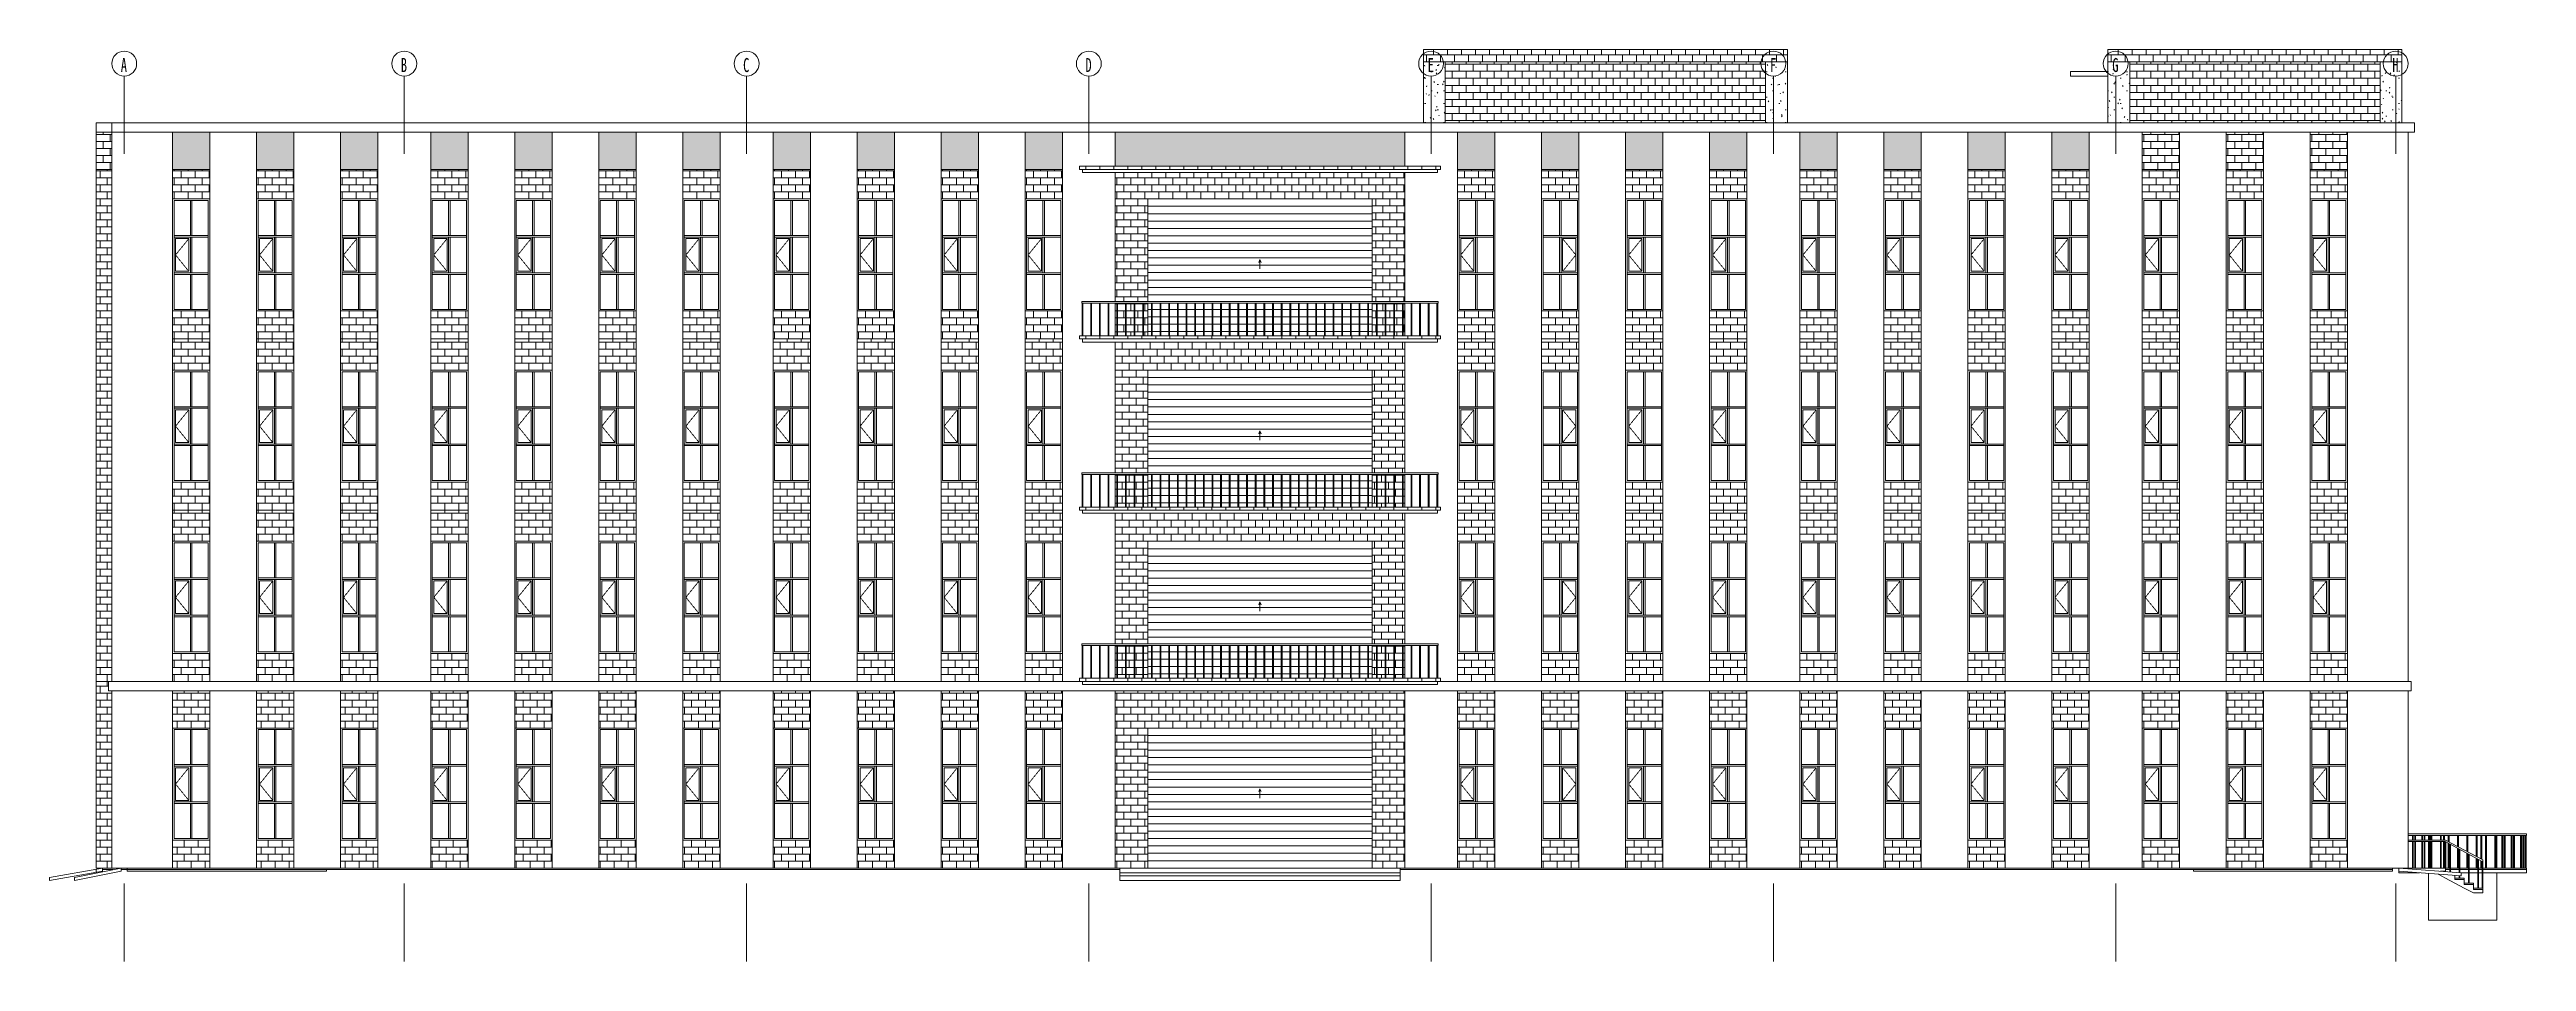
# Model space of a CAD drawing. Header units: millimetres. Extents: x -23709 to 126185, y -3000 to 26540.
# Drawn here: x 46585 to 126185, y -3000 to 26300 of the extents above; entities that cross this region are included whole.
import ezdxf

# ---------------------------------------------------------------- set-up
doc = ezdxf.new("R2010")
doc.units = ezdxf.units.MM
doc.linetypes.add('划线 1mm', pattern=[2, 1, -1])
doc.linetypes.add('轴网线', pattern=[22.24, 12.7, -3.18, 3.18, -3.18])
for name, color, linetype, lineweight in [('A-DOOR', 31, 'Continuous', 13), ('A-FLOR', 192, 'Continuous', 13), ('A-FLOR-HRAL', 11, 'Continuous', 13), ('A-GLAZ', 151, 'Continuous', 13), ('A-WALL', 113, 'Continuous', 13), ('A-WALL-PATT', 111, 'Continuous', 13), ('S-COLS', 52, 'Continuous', 13), ('S-GRID', 1, 'Continuous', 13), ('S-GRID-IDEN', 1, 'Continuous', 13), ('S-STRS', 31, 'Continuous', 13)]:
    doc.layers.add(name, color=color, linetype=linetype, lineweight=lineweight)
doc.styles.add('宋体_2', font='', dxfattribs={"width": 0.65, "height": 450})
doc.styles.get('宋体_2').set_extended_font_data('SimSun')
pattern_1 = [(0, (24126.42, 1200), (812.8, 203.2), [33.528, -576.072, 33.528, -576.072, -3251.2]), (0, (24126.42, 1200), (812.8, 203.2), [-1219.2, 33.528, -1185.672, 33.528, -576.072, -1422.4]), (0, (24126.42, 1200), (812.8, 203.2), [-3048, 33.528, -372.872, 33.528, -982.472]), (120, (24431.22, 1301.6), (-582.37636, 602.30545), [33.528, -576.072, 33.528, -3827.272]), (120, (24431.22, 1301.6), (-582.37636, 602.30545), [-643.128, -576.072, 33.528, -1185.672, -2032]), (120, (24431.22, 1301.6), (-582.37636, 602.30545), [-2438.4, 33.528, -576.072, 33.528, -1388.872]), (120, (24431.22, 1301.6), (-582.37636, 602.30545), [-3081.528, -372.872, 33.528, -982.472]), (240, (24532.81, 1708), (-230.42364, -805.50545), [33.528, -576.072, 33.528, -576.072, -3251.2]), (240, (24532.81, 1708), (-230.42364, -805.50545), [-1219.2, 33.528, -1185.672, 33.528, -576.072, -1422.4]), (240, (24532.81, 1708), (-230.42364, -805.50545), [-3048, 33.528, -372.872, 33.528, -982.472])]
pattern_2 = [(0, (48985.2, 22450), (0, 225), []), (90, (48985.2, 22450), (-225, 225), [225, -225])]
pattern_3 = [(0, (91135.2, 6000), (0, 225), []), (90, (91135.2, 6000), (-225, 225), [225, -225])]
pattern_4 = [(0, (91135.2, 11500), (0, 225), []), (90, (91135.2, 11500), (-225, 225), [225, -225])]
pattern_5 = [(0, (91135.2, 17000), (0, 225), []), (90, (91135.2, 17000), (-225, 225), [225, -225])]
pattern_6 = [(0, (91135.2, 22450), (0, 225), []), (90, (91135.2, 22450), (-225, 225), [225, -225])]
pattern_7 = [(0, (90835.2, 25900), (0, 225), []), (90, (90835.2, 25900), (-225, 225), [225, -225])]
pattern_8 = [(0, (112835.2, 25900), (0, 225), []), (90, (112835.2, 25900), (-225, 225), [225, -225])]

msp = doc.modelspace()

# ---------------------------------------------------------------- texts
at = {"layer": 'S-GRID-IDEN', "char_height": 450, "width": 260.55, "attachment_point": 1, "style": '宋体_2'}
for s, insert in [('\\f宋体|b0|i0|c134|p2|;\\W.65;A', (48875, 26028)), ('\\f宋体|b0|i0|c134|p2|;\\W.65;B', (57875, 26028)), ('\\f宋体|b0|i0|c134|p2|;\\W.65;C', (68875, 26028)), ('\\f宋体|b0|i0|c134|p2|;\\W.65;D', (79875, 26028)), ('\\f宋体|b0|i0|c134|p2|;\\W.65;E', (90875, 26028)), ('\\f宋体|b0|i0|c134|p2|;\\W.65;F', (101875, 26028)), ('\\f宋体|b0|i0|c134|p2|;\\W.65;G', (112875, 26028)), ('\\f宋体|b0|i0|c134|p2|;\\W.65;H', (121875, 26028))]:
    msp.add_mtext(s, dxfattribs=dict(at, insert=insert))

# ---------------------------------------------------------------- blocks, each defined once
blk = doc.blocks.new('栏杆扶手 - 25mm-2414337-东')
at = {"layer": 'A-FLOR-HRAL'}
for p, q in [((125397, 0), (125397, 1050)), ((125422, 1050), (125422, 0))]:
    blk.add_line(p, q, dxfattribs=at)
blk = doc.blocks.new('栏杆扶手 - 25mm-V1-东')
at = {"layer": 'A-FLOR-HRAL'}
for p, q in [((126073, 0), (126073, 1050)), ((126098, 0), (126098, 1050))]:
    blk.add_line(p, q, dxfattribs=at)
blk = doc.blocks.new('栏杆扶手 - 25mm-V2-东')
at = {"layer": 'A-FLOR-HRAL'}
for p, q in [((124573, 373), (124573, 1050)), ((124598, 360), (124598, 1050)), ((124573, 0), (124573, 317)), ((124598, 0), (124598, 303))]:
    blk.add_line(p, q, dxfattribs=at)
blk = doc.blocks.new('栏杆扶手 - 25mm-V3-东')
at = {"layer": 'A-FLOR-HRAL'}
for p, q in [((124273, 533), (124273, 1050)), ((124298, 520), (124298, 1050)), ((124273, 0), (124273, 477)), ((124298, 0), (124298, 463))]:
    blk.add_line(p, q, dxfattribs=at)
blk = doc.blocks.new('栏杆扶手 - 25mm-V4-东')
at = {"layer": 'A-FLOR-HRAL'}
for p, q in [((123973, 693), (123973, 1050)), ((123998, 680), (123998, 1050)), ((123973, 0), (123973, 637)), ((123998, 0), (123998, 623))]:
    blk.add_line(p, q, dxfattribs=at)
blk = doc.blocks.new('栏杆扶手 - 25mm-V5-东')
at = {"layer": 'A-FLOR-HRAL'}
for p, q in [((123673, 853), (123673, 1050)), ((123673, 0), (123673, 797)), ((123698, 840), (123698, 1050)), ((123698, 0), (123698, 783))]:
    blk.add_line(p, q, dxfattribs=at)
blk = doc.blocks.new('栏杆扶手 - 25mm-V6-东')
at = {"layer": 'A-FLOR-HRAL'}
for p, q in [((123423, 900), (123423, 1050)), ((123448, 900), (123448, 1050))]:
    blk.add_line(p, q, dxfattribs=at)
blk = doc.blocks.new('栏杆扶手 - 25mm-V7-东')
at = {"layer": 'A-FLOR-HRAL'}
blk.add_line((125222, 1050), (125222, 0), dxfattribs=at)
blk = doc.blocks.new('栏杆扶手 - 25mm-V8-东')
at = {"layer": 'A-FLOR-HRAL'}
for p, q in [((124723, 293), (124723, 1050)), ((124748, 280), (124748, 1050)), ((124723, 0), (124723, 237)), ((124748, 0), (124748, 223))]:
    blk.add_line(p, q, dxfattribs=at)
blk = doc.blocks.new('栏杆扶手 - 25mm-V9-东')
at = {"layer": 'A-FLOR-HRAL'}
for p, q in [((123523, 900), (123523, 1050)), ((123523, 0), (123523, 850)), ((123548, 900), (123548, 1050)), ((123548, 0), (123548, 850))]:
    blk.add_line(p, q, dxfattribs=at)
blk = doc.blocks.new('栏杆扶手 - 栏杆扶手-2322550-东')
for name, p in [('栏杆扶手 - 25mm-V6-东', (-900, 0)), ('栏杆扶手 - 25mm-V6-东', (-600, 0)), ('栏杆扶手 - 25mm-V6-东', (-300, 0)), ('栏杆扶手 - 25mm-V6-东', (0, 0)), ('栏杆扶手 - 25mm-V9-东', (0, 0)), ('栏杆扶手 - 25mm-V5-东', (0, 0)), ('栏杆扶手 - 25mm-V4-东', (0, 0)), ('栏杆扶手 - 25mm-V3-东', (0, 0)), ('栏杆扶手 - 25mm-V2-东', (0, 0)), ('栏杆扶手 - 25mm-V8-东', (0, 0)), ('栏杆扶手 - 25mm-V1-东', (-1200, 0)), ('栏杆扶手 - 25mm-V1-东', (-900, 0)), ('栏杆扶手 - 25mm-V7-东', (0, 0)), ('栏杆扶手 - 25mm-2414337-东', (0, 0)), ('栏杆扶手 - 25mm-V1-东', (-600, 0)), ('栏杆扶手 - 25mm-2414337-东', (300, 0)), ('栏杆扶手 - 25mm-V1-东', (-300, 0)), ('栏杆扶手 - 25mm-2414337-东', (600, 0)), ('栏杆扶手 - 25mm-V1-东', (0, 0)), ('栏杆扶手 - 25mm-V1-东', (75, 0))]:
    blk.add_blockref(name, p)
blk = doc.blocks.new('顶部扶栏类型 - 顶部扶栏_内部_-2322563-东')
at = {"layer": 'A-FLOR-HRAL'}
for p, q in [((123535, 1100), (122385, 1100)), ((122385, 1050), (123535, 1050)), ((124735, 1100), (123535, 1100)), ((123535, 1050), (124735, 1050)), ((126185, 1100), (124735, 1100)), ((124735, 1050), (126185, 1050)), ((125235, 1029), (125222, 1029)), ((125235, 1050), (125235, 1029)), ((125235, 1029), (125235, 0)), ((126185, 1050), (126185, 1100))]:
    blk.add_line(p, q, dxfattribs=at)
blk = doc.blocks.new('栏杆扶手 - 25mm-V10-东')
at = {"layer": 'A-FLOR-HRAL'}
for p, q in [((122598, 900), (122598, 1050)), ((122598, 0), (122598, 850)), ((122623, 1050), (122623, 900)), ((122623, 850), (122623, 0))]:
    blk.add_line(p, q, dxfattribs=at)
blk = doc.blocks.new('栏杆扶手 - 25mm-V11-东')
at = {"layer": 'A-FLOR-HRAL'}
for p, q in [((123048, 900), (123048, 1050)), ((123048, 0), (123048, 850)), ((123073, 900), (123073, 1050)), ((123073, 0), (123073, 850))]:
    blk.add_line(p, q, dxfattribs=at)
blk = doc.blocks.new('栏杆扶手 - 栏杆扶手-2322613-东')
for name, p in [('栏杆扶手 - 25mm-V10-东', (0, 0)), ('栏杆扶手 - 25mm-V10-东', (300, 0)), ('栏杆扶手 - 25mm-V11-东', (0, 0))]:
    blk.add_blockref(name, p)
blk = doc.blocks.new('顶部扶栏类型 - 顶部扶栏_内部_-2322626-东')
at = {"layer": 'A-FLOR-HRAL'}
for p, q in [((123036, 1050), (123036, 1029)), ((123048, 1029), (123036, 1029)), ((123036, 1029), (123036, 900)), ((123036, 850), (123036, 0)), ((123086, 1029), (123073, 1029)), ((123086, 1050), (123086, 1029)), ((123086, 1029), (123086, 900)), ((123086, 850), (123086, 0))]:
    blk.add_line(p, q, dxfattribs=at)
blk = doc.blocks.new('结构矩形柱 - 结构柱700 x 700 mm-2333584-东')
at = {"layer": 'S-COLS'}
h = blk.add_hatch(dxfattribs=at)
h.set_pattern_fill('FP_5', color=256, style=0, pattern_type=2)
h.set_pattern_definition(pattern_1)
h.paths.add_polyline_path([(112735, 23950), (113435, 23950), (113435, 25900), (112735, 25900), (112735, 24044)], flags=0)
for p, q in [((112735, 25900), (112735, 23950)), ((113435, 25900), (112735, 25900)), ((113435, 23950), (113435, 25900))]:
    blk.add_line(p, q, dxfattribs=at)
blk = doc.blocks.new('结构矩形柱 - 结构柱700 x 700 mm-V12-东')
at = {"layer": 'S-COLS'}
h = blk.add_hatch(dxfattribs=at)
h.set_pattern_fill('FP_5', color=256, style=0, pattern_type=2)
h.set_pattern_definition(pattern_1)
h.paths.add_polyline_path([(122185, 23950), (122185, 25900), (121485, 25900), (121485, 23950)], flags=0)
for p, q in [((121485, 25900), (121485, 23950)), ((122185, 25900), (121485, 25900)), ((122185, 23950), (122185, 25900))]:
    blk.add_line(p, q, dxfattribs=at)
blk = doc.blocks.new('结构矩形柱 - 结构柱700 x 700 mm-V13-东')
at = {"layer": 'S-COLS'}
h = blk.add_hatch(dxfattribs=at)
h.set_pattern_fill('FP_5', color=256, style=0, pattern_type=2)
h.set_pattern_definition(pattern_1)
h.paths.add_polyline_path([(91285, 23950), (91435, 23950), (91435, 25900), (90735, 25900), (90735, 23950), (91063, 23950)], flags=0)
for p, q in [((90735, 25900), (90735, 23950)), ((91435, 25900), (90735, 25900)), ((91435, 23950), (91435, 25900))]:
    blk.add_line(p, q, dxfattribs=at)
blk = doc.blocks.new('结构矩形柱 - 结构柱700 x 700 mm-V14-东')
at = {"layer": 'S-COLS'}
h = blk.add_hatch(dxfattribs=at)
h.set_pattern_fill('FP_5', color=256, style=0, pattern_type=2)
h.set_pattern_definition(pattern_1)
h.paths.add_polyline_path([(102435, 23950), (102435, 25900), (101735, 25900), (101735, 23950)], flags=0)
for p, q in [((101735, 25900), (101735, 23950)), ((102435, 25900), (101735, 25900)), ((102435, 23950), (102435, 25900))]:
    blk.add_line(p, q, dxfattribs=at)
blk = doc.blocks.new('组合窗 - 三层双列_平开_固定_ - C1236-2351504-东')
at = {"layer": 'A-GLAZ'}
for p, q in [((51685, 4450), (50585, 4450)), ((50585, 4450), (50585, 950)), ((51160, 4450), (51110, 4450)), ((51110, 4450), (51110, 3325)), ((51160, 3325), (51160, 4450)), ((51685, 4450), (51685, 950)), ((51685, 3325), (50585, 3325)), ((50585, 3325), (50585, 3275)), ((50585, 3275), (51685, 3275)), ((50635, 3225), (50635, 2175)), ((51060, 3225), (50635, 3225)), ((51060, 2175), (51060, 3225)), ((51110, 3325), (51160, 3325)), ((51160, 3275), (51110, 3275)), ((51110, 3275), (51110, 2125)), ((51160, 2125), (51160, 3275)), ((51685, 3275), (51685, 3325)), ((51685, 2125), (50585, 2125)), ((50585, 2125), (50585, 2075)), ((50585, 2075), (51685, 2075)), ((50635, 2175), (51060, 2175)), ((51110, 2125), (51160, 2125)), ((51160, 2075), (51110, 2075)), ((51110, 2075), (51110, 950)), ((51160, 950), (51160, 2075)), ((51685, 2075), (51685, 2125)), ((50585, 950), (51685, 950)), ((51110, 950), (51160, 950))]:
    blk.add_line(p, q, dxfattribs=at)
at = {"layer": 'A-GLAZ', "linetype": '划线 1mm'}
for p, q in [((51060, 3225), (50635, 2700)), ((50635, 2700), (51060, 2175))]:
    blk.add_line(p, q, dxfattribs=at)
blk = doc.blocks.new('水平卷帘门 - NLLM7245-2344777-东')
at = {"layer": 'A-DOOR'}
for p, q in [((81885, 4500), (89085, 4500)), ((81885, 0), (81885, 4500)), ((89085, 4263), (81885, 4263)), ((89085, 4026), (81885, 4026)), ((81935, 4263), (89035, 4263)), ((81935, 4026), (89035, 4026)), ((89085, 0), (89085, 4500)), ((89085, 3789), (81885, 3789)), ((89085, 3553), (81885, 3553)), ((89085, 3316), (81885, 3316)), ((81935, 3789), (89035, 3789)), ((89035, 3553), (81935, 3553)), ((89035, 3316), (81935, 3316)), ((89085, 3079), (81885, 3079)), ((89085, 2842), (81885, 2842)), ((89085, 2605), (81885, 2605)), ((89035, 3079), (81935, 3079)), ((89035, 2842), (81935, 2842)), ((89035, 2605), (81935, 2605)), ((85485, 2550), (85451, 2456)), ((85485, 2550), (85519, 2456)), ((85485, 2250), (85485, 2550)), ((89085, 2368), (81885, 2368)), ((89085, 2132), (81885, 2132)), ((89085, 1895), (81885, 1895)), ((89085, 1658), (81885, 1658)), ((89035, 2368), (81935, 2368)), ((89035, 2132), (81935, 2132)), ((89035, 1895), (81935, 1895)), ((89035, 1658), (81935, 1658)), ((89085, 1421), (81885, 1421)), ((89085, 1184), (81885, 1184)), ((89085, 947), (81885, 947)), ((89035, 1421), (81935, 1421)), ((89035, 1184), (81935, 1184)), ((89035, 947), (81935, 947)), ((89085, 711), (81885, 711)), ((89085, 474), (81885, 474)), ((89085, 237), (81885, 237)), ((89085, 0), (81885, 0)), ((89035, 711), (81935, 711)), ((89035, 474), (81935, 474)), ((89035, 237), (81935, 237))]:
    blk.add_line(p, q, dxfattribs=at)
blk = doc.blocks.new('组合窗 - 三层双列_平开_固定_ - C1236-V15-东')
at = {"layer": 'A-GLAZ'}
for p, q in [((94585, 4450), (94585, 950)), ((95685, 4450), (94585, 4450)), ((95110, 4450), (95110, 3325)), ((95160, 4450), (95110, 4450)), ((95160, 3325), (95160, 4450)), ((95685, 950), (95685, 4450)), ((94585, 3325), (94585, 3275)), ((95685, 3325), (94585, 3325)), ((94585, 3275), (95685, 3275)), ((95110, 3325), (95160, 3325)), ((95110, 3275), (95110, 2125)), ((95160, 3275), (95110, 3275)), ((95160, 2125), (95160, 3275)), ((95210, 3225), (95210, 2175)), ((95635, 3225), (95210, 3225)), ((95635, 2175), (95635, 3225)), ((95685, 3275), (95685, 3325)), ((94585, 2125), (94585, 2075)), ((95685, 2125), (94585, 2125)), ((94585, 2075), (95685, 2075)), ((95110, 2125), (95160, 2125)), ((95110, 2075), (95110, 950)), ((95160, 2075), (95110, 2075)), ((95160, 950), (95160, 2075)), ((95210, 2175), (95635, 2175)), ((95685, 2075), (95685, 2125)), ((94585, 950), (95685, 950)), ((95110, 950), (95160, 950))]:
    blk.add_line(p, q, dxfattribs=at)
at = {"layer": 'A-GLAZ', "linetype": '划线 1mm'}
for p, q in [((95210, 3225), (95635, 2700)), ((95635, 2700), (95210, 2175))]:
    blk.add_line(p, q, dxfattribs=at)
blk = doc.blocks.new('水平卷帘门 - NLLM7245-V16-东')
at = {"layer": 'A-DOOR'}
for p, q in [((81885, 10500), (89085, 10500)), ((81885, 7200), (81885, 10500)), ((89085, 7200), (89085, 10500)), ((89085, 10263), (81885, 10263)), ((89085, 10026), (81885, 10026)), ((89085, 9789), (81885, 9789)), ((89085, 9553), (81885, 9553)), ((81935, 10263), (89035, 10263)), ((81935, 10026), (89035, 10026)), ((81935, 9789), (89035, 9789)), ((89035, 9553), (81935, 9553)), ((89085, 9316), (81885, 9316)), ((89085, 9079), (81885, 9079)), ((89085, 8842), (81885, 8842)), ((89035, 9316), (81935, 9316)), ((89035, 9079), (81935, 9079)), ((89035, 8842), (81935, 8842)), ((89085, 8605), (81885, 8605)), ((89085, 8368), (81885, 8368)), ((89085, 8132), (81885, 8132)), ((89035, 8605), (81935, 8605)), ((89035, 8368), (81935, 8368)), ((89035, 8132), (81935, 8132)), ((85485, 8550), (85451, 8456)), ((85485, 8550), (85519, 8456)), ((85485, 8250), (85485, 8550)), ((89085, 7895), (81885, 7895)), ((89085, 7658), (81885, 7658)), ((89085, 7421), (81885, 7421)), ((89035, 7895), (81935, 7895)), ((89035, 7658), (81935, 7658)), ((89035, 7421), (81935, 7421)), ((81885, 6100), (81885, 7150)), ((81997, 6947), (81885, 6947)), ((81997, 6711), (81885, 6711)), ((81997, 6474), (81885, 6474)), ((81997, 6947), (81935, 6947)), ((81997, 6711), (81935, 6711)), ((81997, 6474), (81935, 6474)), ((82275, 6947), (82022, 6947)), ((82275, 6947), (82022, 6947)), ((82275, 6711), (82022, 6711)), ((82275, 6711), (82022, 6711)), ((82275, 6474), (82022, 6474)), ((82275, 6474), (82022, 6474)), ((82553, 6947), (82300, 6947)), ((82553, 6947), (82300, 6947)), ((82553, 6711), (82300, 6711)), ((82553, 6711), (82300, 6711)), ((82553, 6474), (82300, 6474)), ((82553, 6474), (82300, 6474)), ((82831, 6947), (82578, 6947)), ((82831, 6947), (82578, 6947)), ((82831, 6711), (82578, 6711)), ((82831, 6711), (82578, 6711)), ((82831, 6474), (82578, 6474)), ((82831, 6474), (82578, 6474)), ((83109, 6947), (82856, 6947)), ((83109, 6947), (82856, 6947)), ((83109, 6711), (82856, 6711)), ((83109, 6711), (82856, 6711)), ((83109, 6474), (82856, 6474)), ((83109, 6474), (82856, 6474)), ((83387, 6947), (83134, 6947)), ((83387, 6947), (83134, 6947)), ((83387, 6711), (83134, 6711)), ((83387, 6711), (83134, 6711)), ((83387, 6474), (83134, 6474)), ((83387, 6474), (83134, 6474)), ((83665, 6947), (83412, 6947)), ((83665, 6947), (83412, 6947)), ((83665, 6711), (83412, 6711)), ((83665, 6711), (83412, 6711)), ((83665, 6474), (83412, 6474)), ((83665, 6474), (83412, 6474)), ((83943, 6947), (83690, 6947)), ((83943, 6947), (83690, 6947)), ((83943, 6711), (83690, 6711)), ((83943, 6711), (83690, 6711)), ((83943, 6474), (83690, 6474)), ((83943, 6474), (83690, 6474)), ((84221, 6947), (83968, 6947)), ((84221, 6947), (83968, 6947)), ((84221, 6711), (83968, 6711)), ((84221, 6711), (83968, 6711)), ((84221, 6474), (83968, 6474)), ((84221, 6474), (83968, 6474)), ((84500, 6947), (84246, 6947)), ((84500, 6947), (84246, 6947)), ((84500, 6711), (84246, 6711)), ((84500, 6711), (84246, 6711)), ((84500, 6474), (84246, 6474)), ((84500, 6474), (84246, 6474)), ((84778, 6947), (84525, 6947)), ((84778, 6947), (84525, 6947)), ((84778, 6711), (84525, 6711)), ((84778, 6711), (84525, 6711)), ((84778, 6474), (84525, 6474)), ((84778, 6474), (84525, 6474)), ((85056, 6947), (84803, 6947)), ((85056, 6947), (84803, 6947)), ((85056, 6711), (84803, 6711)), ((85056, 6711), (84803, 6711)), ((85056, 6474), (84803, 6474)), ((85056, 6474), (84803, 6474)), ((85334, 6947), (85081, 6947)), ((85334, 6947), (85081, 6947)), ((85334, 6711), (85081, 6711)), ((85334, 6711), (85081, 6711)), ((85334, 6474), (85081, 6474)), ((85334, 6474), (85081, 6474)), ((85612, 6947), (85359, 6947)), ((85612, 6947), (85359, 6947)), ((85612, 6711), (85359, 6711)), ((85612, 6711), (85359, 6711)), ((85612, 6474), (85359, 6474)), ((85612, 6474), (85359, 6474)), ((85890, 6947), (85637, 6947)), ((85890, 6947), (85637, 6947)), ((85890, 6711), (85637, 6711)), ((85890, 6711), (85637, 6711)), ((85890, 6474), (85637, 6474)), ((85890, 6474), (85637, 6474)), ((86168, 6947), (85915, 6947)), ((86168, 6947), (85915, 6947)), ((86168, 6711), (85915, 6711)), ((86168, 6711), (85915, 6711)), ((86168, 6474), (85915, 6474)), ((86168, 6474), (85915, 6474)), ((86446, 6947), (86193, 6947)), ((86446, 6947), (86193, 6947)), ((86446, 6711), (86193, 6711)), ((86446, 6711), (86193, 6711)), ((86446, 6474), (86193, 6474)), ((86446, 6474), (86193, 6474)), ((86724, 6947), (86471, 6947)), ((86724, 6947), (86471, 6947)), ((86724, 6711), (86471, 6711)), ((86724, 6711), (86471, 6711)), ((86724, 6474), (86471, 6474)), ((86724, 6474), (86471, 6474)), ((87002, 6947), (86749, 6947)), ((87002, 6947), (86749, 6947)), ((87002, 6711), (86749, 6711)), ((87002, 6711), (86749, 6711)), ((87002, 6474), (86749, 6474)), ((87002, 6474), (86749, 6474)), ((87280, 6947), (87027, 6947)), ((87280, 6947), (87027, 6947)), ((87280, 6711), (87027, 6711)), ((87280, 6711), (87027, 6711)), ((87280, 6474), (87027, 6474)), ((87280, 6474), (87027, 6474)), ((87558, 6947), (87305, 6947)), ((87558, 6947), (87305, 6947)), ((87558, 6711), (87305, 6711)), ((87558, 6711), (87305, 6711)), ((87558, 6474), (87305, 6474)), ((87558, 6474), (87305, 6474)), ((87836, 6947), (87583, 6947)), ((87836, 6947), (87583, 6947)), ((87836, 6711), (87583, 6711)), ((87836, 6711), (87583, 6711)), ((87836, 6474), (87583, 6474)), ((87836, 6474), (87583, 6474)), ((88114, 6947), (87861, 6947)), ((88114, 6947), (87861, 6947)), ((88114, 6711), (87861, 6711)), ((88114, 6711), (87861, 6711)), ((88114, 6474), (87861, 6474)), ((88114, 6474), (87861, 6474)), ((88392, 6947), (88139, 6947)), ((88392, 6947), (88139, 6947)), ((88392, 6711), (88139, 6711)), ((88392, 6711), (88139, 6711)), ((88392, 6474), (88139, 6474)), ((88392, 6474), (88139, 6474)), ((88670, 6947), (88417, 6947)), ((88670, 6947), (88417, 6947)), ((88670, 6711), (88417, 6711)), ((88670, 6711), (88417, 6711)), ((88670, 6474), (88417, 6474)), ((88670, 6474), (88417, 6474)), ((88948, 6947), (88695, 6947)), ((88948, 6947), (88695, 6947)), ((88948, 6711), (88695, 6711)), ((88948, 6711), (88695, 6711)), ((88948, 6474), (88695, 6474)), ((88948, 6474), (88695, 6474)), ((89085, 6947), (88973, 6947)), ((89035, 6947), (88973, 6947)), ((89085, 6711), (88973, 6711)), ((89035, 6711), (88973, 6711)), ((89085, 6474), (88973, 6474)), ((89035, 6474), (88973, 6474)), ((89085, 6100), (89085, 7150)), ((81997, 6237), (81885, 6237)), ((81997, 6237), (81935, 6237)), ((82275, 6237), (82022, 6237)), ((82275, 6237), (82022, 6237)), ((82553, 6237), (82300, 6237)), ((82553, 6237), (82300, 6237)), ((82831, 6237), (82578, 6237)), ((82831, 6237), (82578, 6237)), ((83109, 6237), (82856, 6237)), ((83109, 6237), (82856, 6237)), ((83387, 6237), (83134, 6237)), ((83387, 6237), (83134, 6237)), ((83665, 6237), (83412, 6237)), ((83665, 6237), (83412, 6237)), ((83943, 6237), (83690, 6237)), ((83943, 6237), (83690, 6237)), ((84221, 6237), (83968, 6237)), ((84221, 6237), (83968, 6237)), ((84500, 6237), (84246, 6237)), ((84500, 6237), (84246, 6237)), ((84778, 6237), (84525, 6237)), ((84778, 6237), (84525, 6237)), ((85056, 6237), (84803, 6237)), ((85056, 6237), (84803, 6237)), ((85334, 6237), (85081, 6237)), ((85334, 6237), (85081, 6237)), ((85612, 6237), (85359, 6237)), ((85612, 6237), (85359, 6237)), ((85890, 6237), (85637, 6237)), ((85890, 6237), (85637, 6237)), ((86168, 6237), (85915, 6237)), ((86168, 6237), (85915, 6237)), ((86446, 6237), (86193, 6237)), ((86446, 6237), (86193, 6237)), ((86724, 6237), (86471, 6237)), ((86724, 6237), (86471, 6237)), ((87002, 6237), (86749, 6237)), ((87002, 6237), (86749, 6237)), ((87280, 6237), (87027, 6237)), ((87280, 6237), (87027, 6237)), ((87558, 6237), (87305, 6237)), ((87558, 6237), (87305, 6237)), ((87836, 6237), (87583, 6237)), ((87836, 6237), (87583, 6237)), ((88114, 6237), (87861, 6237)), ((88114, 6237), (87861, 6237)), ((88392, 6237), (88139, 6237)), ((88392, 6237), (88139, 6237)), ((88670, 6237), (88417, 6237)), ((88670, 6237), (88417, 6237)), ((88948, 6237), (88695, 6237)), ((88948, 6237), (88695, 6237)), ((89085, 6237), (88973, 6237)), ((89035, 6237), (88973, 6237))]:
    blk.add_line(p, q, dxfattribs=at)
blk = doc.blocks.new('栏杆扶手 - 25mm-V17-东')
at = {"layer": 'A-FLOR-HRAL'}
for p, q in [((91173, 6100), (91173, 7150)), ((91198, 6100), (91198, 7150))]:
    blk.add_line(p, q, dxfattribs=at)
blk = doc.blocks.new('栏杆扶手 - 栏杆扶手-2388480-东')
for name, p in [('栏杆扶手 - 25mm-2414337-东', (-45625, 6100)), ('栏杆扶手 - 25mm-2414337-东', (-45347, 6100)), ('栏杆扶手 - 25mm-2414337-东', (-45068, 6100)), ('栏杆扶手 - 25mm-2414337-东', (-44790, 6100)), ('栏杆扶手 - 25mm-2414337-东', (-44512, 6100)), ('栏杆扶手 - 25mm-2414337-东', (-44234, 6100)), ('栏杆扶手 - 25mm-2414337-东', (-43956, 6100)), ('栏杆扶手 - 25mm-2414337-东', (-43678, 6100)), ('栏杆扶手 - 25mm-2414337-东', (-43400, 6100)), ('栏杆扶手 - 25mm-2414337-东', (-43122, 6100)), ('栏杆扶手 - 25mm-2414337-东', (-42844, 6100)), ('栏杆扶手 - 25mm-2414337-东', (-42566, 6100)), ('栏杆扶手 - 25mm-2414337-东', (-42288, 6100)), ('栏杆扶手 - 25mm-2414337-东', (-42010, 6100)), ('栏杆扶手 - 25mm-2414337-东', (-41732, 6100)), ('栏杆扶手 - 25mm-2414337-东', (-41454, 6100)), ('栏杆扶手 - 25mm-2414337-东', (-41176, 6100)), ('栏杆扶手 - 25mm-2414337-东', (-40898, 6100)), ('栏杆扶手 - 25mm-2414337-东', (-40620, 6100)), ('栏杆扶手 - 25mm-2414337-东', (-40342, 6100)), ('栏杆扶手 - 25mm-2414337-东', (-40064, 6100)), ('栏杆扶手 - 25mm-2414337-东', (-39786, 6100)), ('栏杆扶手 - 25mm-2414337-东', (-39507, 6100)), ('栏杆扶手 - 25mm-2414337-东', (-39229, 6100)), ('栏杆扶手 - 25mm-2414337-东', (-38951, 6100)), ('栏杆扶手 - 25mm-2414337-东', (-38673, 6100)), ('栏杆扶手 - 25mm-2414337-东', (-38395, 6100)), ('栏杆扶手 - 25mm-2414337-东', (-38117, 6100)), ('栏杆扶手 - 25mm-2414337-东', (-37839, 6100)), ('栏杆扶手 - 25mm-2414337-东', (-37561, 6100)), ('栏杆扶手 - 25mm-2414337-东', (-37283, 6100)), ('栏杆扶手 - 25mm-2414337-东', (-37005, 6100)), ('栏杆扶手 - 25mm-2414337-东', (-36727, 6100)), ('栏杆扶手 - 25mm-2414337-东', (-36449, 6100)), ('栏杆扶手 - 25mm-2414337-东', (-36171, 6100)), ('栏杆扶手 - 25mm-2414337-东', (-35893, 6100)), ('栏杆扶手 - 25mm-2414337-东', (-35615, 6100)), ('栏杆扶手 - 25mm-2414337-东', (-35337, 6100)), ('栏杆扶手 - 25mm-2414337-东', (-35059, 6100)), ('栏杆扶手 - 25mm-2414337-东', (-34781, 6100)), ('栏杆扶手 - 25mm-2414337-东', (-34503, 6100)), ('栏杆扶手 - 25mm-V17-东', (0, 0))]:
    blk.add_blockref(name, p)
blk = doc.blocks.new('顶部扶栏类型 - 顶部扶栏_内部_-2388481-东')
at = {"layer": 'A-FLOR-HRAL'}
for p, q in [((91210, 7200), (79760, 7200)), ((79760, 7200), (79760, 7150)), ((91210, 7200), (91210, 7150)), ((79760, 7150), (91210, 7150))]:
    blk.add_line(p, q, dxfattribs=at)
blk = doc.blocks.new('栏杆扶手 - 栏杆扶手-2414445-东')
for name, p in [('栏杆扶手 - 25mm-2414337-东', (-45625, 11600)), ('栏杆扶手 - 25mm-2414337-东', (-45347, 11600)), ('栏杆扶手 - 25mm-2414337-东', (-45068, 11600)), ('栏杆扶手 - 25mm-2414337-东', (-44790, 11600)), ('栏杆扶手 - 25mm-2414337-东', (-44512, 11600)), ('栏杆扶手 - 25mm-2414337-东', (-44234, 11600)), ('栏杆扶手 - 25mm-2414337-东', (-43956, 11600)), ('栏杆扶手 - 25mm-2414337-东', (-43678, 11600)), ('栏杆扶手 - 25mm-2414337-东', (-43400, 11600)), ('栏杆扶手 - 25mm-2414337-东', (-43122, 11600)), ('栏杆扶手 - 25mm-2414337-东', (-42844, 11600)), ('栏杆扶手 - 25mm-2414337-东', (-42566, 11600)), ('栏杆扶手 - 25mm-2414337-东', (-42288, 11600)), ('栏杆扶手 - 25mm-2414337-东', (-42010, 11600)), ('栏杆扶手 - 25mm-2414337-东', (-41732, 11600)), ('栏杆扶手 - 25mm-2414337-东', (-41454, 11600)), ('栏杆扶手 - 25mm-2414337-东', (-41176, 11600)), ('栏杆扶手 - 25mm-2414337-东', (-40898, 11600)), ('栏杆扶手 - 25mm-2414337-东', (-40620, 11600)), ('栏杆扶手 - 25mm-2414337-东', (-40342, 11600)), ('栏杆扶手 - 25mm-2414337-东', (-40064, 11600)), ('栏杆扶手 - 25mm-2414337-东', (-39786, 11600)), ('栏杆扶手 - 25mm-2414337-东', (-39507, 11600)), ('栏杆扶手 - 25mm-2414337-东', (-39229, 11600)), ('栏杆扶手 - 25mm-2414337-东', (-38951, 11600)), ('栏杆扶手 - 25mm-2414337-东', (-38673, 11600)), ('栏杆扶手 - 25mm-2414337-东', (-38395, 11600)), ('栏杆扶手 - 25mm-2414337-东', (-38117, 11600)), ('栏杆扶手 - 25mm-2414337-东', (-37839, 11600)), ('栏杆扶手 - 25mm-2414337-东', (-37561, 11600)), ('栏杆扶手 - 25mm-2414337-东', (-37283, 11600)), ('栏杆扶手 - 25mm-2414337-东', (-37005, 11600)), ('栏杆扶手 - 25mm-2414337-东', (-36727, 11600)), ('栏杆扶手 - 25mm-2414337-东', (-36449, 11600)), ('栏杆扶手 - 25mm-2414337-东', (-36171, 11600)), ('栏杆扶手 - 25mm-2414337-东', (-35893, 11600)), ('栏杆扶手 - 25mm-2414337-东', (-35615, 11600)), ('栏杆扶手 - 25mm-2414337-东', (-35337, 11600)), ('栏杆扶手 - 25mm-2414337-东', (-35059, 11600)), ('栏杆扶手 - 25mm-2414337-东', (-34781, 11600)), ('栏杆扶手 - 25mm-2414337-东', (-34503, 11600)), ('栏杆扶手 - 25mm-V17-东', (0, 5500))]:
    blk.add_blockref(name, p)
blk = doc.blocks.new('顶部扶栏类型 - 顶部扶栏_内部_-2414446-东')
at = {"layer": 'A-FLOR-HRAL'}
for p, q in [((91210, 12700), (79760, 12700)), ((79760, 12700), (79760, 12650)), ((79760, 12650), (91210, 12650)), ((91210, 12700), (91210, 12650))]:
    blk.add_line(p, q, dxfattribs=at)
blk = doc.blocks.new('栏杆扶手 - 栏杆扶手-2389005-东')
for name, p in [('栏杆扶手 - 25mm-2414337-东', (-45625, 17100)), ('栏杆扶手 - 25mm-2414337-东', (-45347, 17100)), ('栏杆扶手 - 25mm-2414337-东', (-45068, 17100)), ('栏杆扶手 - 25mm-2414337-东', (-44790, 17100)), ('栏杆扶手 - 25mm-2414337-东', (-44512, 17100)), ('栏杆扶手 - 25mm-2414337-东', (-44234, 17100)), ('栏杆扶手 - 25mm-2414337-东', (-43956, 17100)), ('栏杆扶手 - 25mm-2414337-东', (-43678, 17100)), ('栏杆扶手 - 25mm-2414337-东', (-43400, 17100)), ('栏杆扶手 - 25mm-2414337-东', (-43122, 17100)), ('栏杆扶手 - 25mm-2414337-东', (-42844, 17100)), ('栏杆扶手 - 25mm-2414337-东', (-42566, 17100)), ('栏杆扶手 - 25mm-2414337-东', (-42288, 17100)), ('栏杆扶手 - 25mm-2414337-东', (-42010, 17100)), ('栏杆扶手 - 25mm-2414337-东', (-41732, 17100)), ('栏杆扶手 - 25mm-2414337-东', (-41454, 17100)), ('栏杆扶手 - 25mm-2414337-东', (-41176, 17100)), ('栏杆扶手 - 25mm-2414337-东', (-40898, 17100)), ('栏杆扶手 - 25mm-2414337-东', (-40620, 17100)), ('栏杆扶手 - 25mm-2414337-东', (-40342, 17100)), ('栏杆扶手 - 25mm-2414337-东', (-40064, 17100)), ('栏杆扶手 - 25mm-2414337-东', (-39786, 17100)), ('栏杆扶手 - 25mm-2414337-东', (-39507, 17100)), ('栏杆扶手 - 25mm-2414337-东', (-39229, 17100)), ('栏杆扶手 - 25mm-2414337-东', (-38951, 17100)), ('栏杆扶手 - 25mm-2414337-东', (-38673, 17100)), ('栏杆扶手 - 25mm-2414337-东', (-38395, 17100)), ('栏杆扶手 - 25mm-2414337-东', (-38117, 17100)), ('栏杆扶手 - 25mm-2414337-东', (-37839, 17100)), ('栏杆扶手 - 25mm-2414337-东', (-37561, 17100)), ('栏杆扶手 - 25mm-2414337-东', (-37283, 17100)), ('栏杆扶手 - 25mm-2414337-东', (-37005, 17100)), ('栏杆扶手 - 25mm-2414337-东', (-36727, 17100)), ('栏杆扶手 - 25mm-2414337-东', (-36449, 17100)), ('栏杆扶手 - 25mm-2414337-东', (-36171, 17100)), ('栏杆扶手 - 25mm-2414337-东', (-35893, 17100)), ('栏杆扶手 - 25mm-2414337-东', (-35615, 17100)), ('栏杆扶手 - 25mm-2414337-东', (-35337, 17100)), ('栏杆扶手 - 25mm-2414337-东', (-35059, 17100)), ('栏杆扶手 - 25mm-2414337-东', (-34781, 17100)), ('栏杆扶手 - 25mm-2414337-东', (-34503, 17100)), ('栏杆扶手 - 25mm-V17-东', (0, 11000))]:
    blk.add_blockref(name, p)
blk = doc.blocks.new('顶部扶栏类型 - 顶部扶栏_内部_-2389010-东')
at = {"layer": 'A-FLOR-HRAL'}
for p, q in [((91210, 18200), (79760, 18200)), ((79760, 18200), (79760, 18150)), ((79760, 18150), (91210, 18150)), ((91210, 18200), (91210, 18150))]:
    blk.add_line(p, q, dxfattribs=at)
blk = doc.blocks.new('栏杆扶手 - 25mm-2427962-东')
at = {"layer": 'A-FLOR-HRAL'}
for p, q in [((124623, -640), (124623, 290)), ((124648, -640), (124648, 277))]:
    blk.add_line(p, q, dxfattribs=at)
blk = doc.blocks.new('栏杆扶手 - 25mm-V18-东')
at = {"layer": 'A-FLOR-HRAL'}
for p, q in [((124023, -145), (124023, 610)), ((124048, -147), (124048, 597)), ((124023, -320), (124023, -246)), ((124048, -320), (124048, -247))]:
    blk.add_line(p, q, dxfattribs=at)
blk = doc.blocks.new('栏杆扶手 - 25mm-V19-东')
at = {"layer": 'A-FLOR-HRAL'}
for p, q in [((123723, -123), (123723, 770)), ((123748, -125), (123748, 757))]:
    blk.add_line(p, q, dxfattribs=at)
blk = doc.blocks.new('栏杆扶手 - 25mm-2413163-东')
at = {"layer": 'A-FLOR-HRAL'}
for p, q in [((123423, 0), (123423, 850)), ((123448, 0), (123448, 850))]:
    blk.add_line(p, q, dxfattribs=at)
blk = doc.blocks.new('栏杆扶手 - 25mm-V20-东')
at = {"layer": 'A-FLOR-HRAL'}
for p, q in [((123573, 0), (123573, 850)), ((123598, 0), (123598, 837)), ((123585, 0), (123598, 0))]:
    blk.add_line(p, q, dxfattribs=at)
blk = doc.blocks.new('栏杆扶手 - 25mm-2427960-东')
at = {"layer": 'A-FLOR-HRAL'}
for p, q in [((124760, -640), (124760, 217)), ((124785, -640), (124785, 203))]:
    blk.add_line(p, q, dxfattribs=at)
blk = doc.blocks.new('栏杆扶手 - 栏杆扶手-2428022-东')
for name, p in [('栏杆扶手 - 25mm-2413163-东', (-900, 0)), ('栏杆扶手 - 25mm-2413163-东', (-600, 0)), ('栏杆扶手 - 25mm-2413163-东', (-300, 0)), ('栏杆扶手 - 25mm-2413163-东', (0, 0)), ('栏杆扶手 - 25mm-V20-东', (0, 0)), ('栏杆扶手 - 25mm-V19-东', (0, 0)), ('栏杆扶手 - 25mm-V18-东', (0, 0)), ('栏杆扶手 - 25mm-2427962-东', (-300, 160)), ('栏杆扶手 - 25mm-2427962-东', (0, 0)), ('栏杆扶手 - 25mm-2427960-东', (0, 0))]:
    blk.add_blockref(name, p)
blk = doc.blocks.new('顶部扶栏类型 - 顶部扶栏_内部_-2428028-东')
at = {"layer": 'A-FLOR-HRAL'}
for p, q in [((123585, 900), (122385, 900)), ((122385, 850), (123573, 850)), ((123573, 850), (124785, 203)), ((124785, 260), (123585, 900)), ((124785, 260), (124785, 203))]:
    blk.add_line(p, q, dxfattribs=at)
blk = doc.blocks.new('轴网 - 宽度系数 0_65-155799-东')
at = {"layer": 'S-GRID-IDEN'}
blk.add_circle((48985, 25850), 400, dxfattribs=at)

# ---------------------------------------------------------------- hatches: boundary and pattern name
at = {"layer": 'A-WALL-PATT'}
h = msp.add_hatch(dxfattribs=at)
h.set_pattern_fill('FP_41', color=256, style=0, pattern_type=2)
h.set_pattern_definition(pattern_7)
h.paths.add_polyline_path([(102235, 25900), (102235, 26300), (90735, 26300), (90735, 25900), (97612, 25900)], flags=0)
h = msp.add_hatch(dxfattribs=at)
h.set_pattern_fill('FP_41', color=256, style=0, pattern_type=2)
h.set_pattern_definition(pattern_7)
h.paths.add_polyline_path([(102435, 25900), (102435, 26300), (102235, 26300), (102235, 25900)], flags=0)
h = msp.add_hatch(dxfattribs=at)
h.set_pattern_fill('FP_42', color=256, style=0, pattern_type=2)
h.set_pattern_definition(pattern_8)
h.paths.add_polyline_path([(112735, 25900), (121985, 25900), (121985, 26300), (112735, 26300)], flags=0)
h = msp.add_hatch(dxfattribs=at)
h.set_pattern_fill('FP_42', color=256, style=0, pattern_type=2)
h.set_pattern_definition(pattern_8)
h.paths.add_polyline_path([(122185, 25900), (122185, 26300), (121985, 26300), (121985, 25900)], flags=0)
h = msp.add_hatch(dxfattribs=at)
h.set_pattern_fill('FP_3', color=256, style=0, pattern_type=2)
h.set_pattern_definition([(0, (91435.2, 22450), (0, 225), []), (90, (91435.2, 22450), (-225, 225), [225, -225])])
h.paths.add_polyline_path([(95735, 23950), (101735, 23950), (101735, 25900), (91435, 25900), (91435, 23950), (95035, 23950)], flags=0)
h = msp.add_hatch(dxfattribs=at)
h.set_pattern_fill('FP_4', color=256, style=0, pattern_type=2)
h.set_pattern_definition([(0, (113435.2, 22450), (0, 225), []), (90, (113435.2, 22450), (-225, 225), [225, -225])])
h.paths.add_polyline_path([(119235, 22450), (120435, 22450), (120435, 23650), (119235, 23650)], flags=0)
h.paths.add_polyline_path([(116535, 22450), (117735, 22450), (117735, 23650), (116535, 23650)], flags=0)
h.paths.add_polyline_path([(113835, 22450), (115035, 22450), (115035, 23650), (113835, 23650)], flags=0)
h.paths.add_polyline_path([(113435, 23950), (121485, 23950), (121485, 25900), (113435, 25900), (113435, 24044)], flags=0)
h = msp.add_hatch(dxfattribs=at)
h.set_pattern_fill('FP_6', color=256, style=0, pattern_type=2)
h.set_pattern_definition(pattern_2)
h.paths.add_polyline_path([(48585, 22450), (48585, 23650), (48085, 23650), (48085, 22450), (48585, 22450)], flags=0)
h = msp.add_hatch(dxfattribs=at)
h.set_pattern_fill('FP_6', color=256, style=0, pattern_type=2)
h.set_pattern_definition(pattern_2)
h.paths.add_polyline_path([(50535, 22450), (51735, 22450), (51735, 23650), (50535, 23650), (50535, 22565)], flags=0)
h.paths.add_polyline_path([(108235, 22450), (109435, 22450), (109435, 23650), (108235, 23650), (108235, 22993)], flags=0)
h.paths.add_polyline_path([(92459, 22450), (93035, 22450), (93035, 23650), (91835, 23650), (91835, 22450)], flags=0)
h.paths.add_polyline_path([(79135, 22450), (79135, 23650), (77935, 23650), (77935, 22450)], flags=0)
h.paths.add_polyline_path([(97235, 22450), (98435, 22450), (98435, 23650), (97235, 23650), (97235, 23071)], flags=0)
h.paths.add_polyline_path([(95735, 22450), (95735, 23650), (94535, 23650), (94535, 22450), (95035, 22450)], flags=0)
h.paths.add_polyline_path([(99935, 22450), (101135, 22450), (101135, 23650), (99935, 23650), (99935, 23353)], flags=0)
h.paths.add_polyline_path([(76435, 22450), (76435, 23650), (75235, 23650), (75235, 22450)], flags=0)
h.paths.add_polyline_path([(73735, 22450), (73735, 23650), (72535, 23650), (72535, 22450)], flags=0)
h.paths.add_polyline_path([(71035, 22450), (71035, 23650), (69835, 23650), (69835, 22450)], flags=0)
h.paths.add_polyline_path([(68135, 22450), (68135, 23650), (66935, 23650), (66935, 22450)], flags=0)
h.paths.add_polyline_path([(65435, 22450), (65435, 23650), (64235, 23650), (64235, 22450)], flags=0)
h.paths.add_polyline_path([(62735, 22450), (62735, 23650), (61535, 23650), (61535, 22450), (61543, 22450)], flags=0)
h.paths.add_polyline_path([(102835, 22450), (104035, 22450), (104035, 23650), (102835, 23650), (102835, 23644)], flags=0)
h.paths.add_polyline_path([(112135, 22450), (112135, 23650), (110935, 23650), (110935, 22450)], flags=0)
h.paths.add_polyline_path([(60035, 22450), (60035, 23650), (58835, 23650), (58835, 22450), (58967, 22450)], flags=0)
h.paths.add_polyline_path([(105535, 22450), (106735, 22450), (106735, 23650), (105535, 23650), (105535, 23318)], flags=0)
h.paths.add_polyline_path([(57135, 22450), (57135, 23650), (55935, 23650), (55935, 22450), (56391, 22450)], flags=0)
h.paths.add_polyline_path([(53235, 22450), (54435, 22450), (54435, 23650), (53235, 23650), (53235, 22779)], flags=0)
h.paths.add_polyline_path([(89883, 22550), (90135, 22550), (90135, 23650), (80835, 23650), (80835, 22550), (87306, 22550)], flags=0)
h = msp.add_hatch(dxfattribs=at)
h.set_pattern_fill('FP_32', color=256, style=0, pattern_type=2)
h.set_pattern_definition([(0, (48885.2, 17000), (0, 225), []), (90, (48885.2, 17000), (-225, 225), [225, -225])])
h.paths.add_polyline_path([(48085, 17000), (48585, 17000), (48585, 22450), (48085, 22450), (48085, 19967)], flags=0)
h = msp.add_hatch(dxfattribs=at)
h.set_pattern_fill('FP_31', color=256, style=0, pattern_type=2)
h.set_pattern_definition([(0, (49685.24, 17000), (0, 225), []), (90, (49685.24, 17000), (-225, 225), [225, -225])])
h.paths.add_polyline_path([(50535, 17000), (51735, 17000), (51735, 22450), (50535, 22450), (50535, 21500), (51735, 21500), (51735, 17900), (50535, 17900), (50535, 17215)], flags=0)
h.paths.add_polyline_path([(57135, 17000), (57135, 22450), (55935, 22450), (55935, 21500), (57135, 21500), (57135, 17900), (55935, 17900), (55935, 17000), (56391, 17000)], flags=0)
h.paths.add_polyline_path([(53235, 17000), (54435, 17000), (54435, 22450), (53235, 22450), (53235, 21500), (54435, 21500), (54435, 17900), (53235, 17900)], flags=0)
h = msp.add_hatch(dxfattribs=at)
h.set_pattern_fill('FP_33', color=256, style=0, pattern_type=2)
h.set_pattern_definition([(0, (58385.24, 17000), (0, 225), []), (90, (58385.24, 17000), (-225, 225), [225, -225])])
h.paths.add_polyline_path([(66935, 17000), (68135, 17000), (68135, 22450), (66935, 22450), (66935, 21500), (68135, 21500), (68135, 17900), (66935, 17900), (66935, 17248)], flags=0)
h.paths.add_polyline_path([(58967, 17000), (60035, 17000), (60035, 22450), (58835, 22450), (58835, 21500), (60035, 21500), (60035, 17900), (58835, 17900), (58835, 17000)], flags=0)
h.paths.add_polyline_path([(61535, 17000), (62735, 17000), (62735, 22450), (61535, 22450), (61535, 21500), (62735, 21500), (62735, 17900), (61535, 17900), (61535, 17652)], flags=0)
h.paths.add_polyline_path([(64235, 17000), (65435, 17000), (65435, 22450), (64235, 22450), (64235, 21500), (65435, 21500), (65435, 17900), (64235, 17900), (64235, 17667)], flags=0)
h = msp.add_hatch(dxfattribs=at)
h.set_pattern_fill('FP_34', color=256, style=0, pattern_type=2)
h.set_pattern_definition([(0, (69435.2, 17000), (0, 225), []), (90, (69435.2, 17000), (-225, 225), [225, -225])])
h.paths.add_polyline_path([(69835, 17000), (71035, 17000), (71035, 22450), (69835, 22450), (69835, 21500), (71035, 21500), (71035, 17900), (69835, 17900), (69835, 17062)], flags=0)
h.paths.add_polyline_path([(79135, 17000), (79135, 22450), (77935, 22450), (77935, 21500), (79135, 21500), (79135, 17900), (77935, 17900), (77935, 17000)], flags=0)
h.paths.add_polyline_path([(75235, 17000), (76435, 17000), (76435, 22450), (75235, 22450), (75235, 21500), (76435, 21500), (76435, 17900), (75235, 17900)], flags=0)
h.paths.add_polyline_path([(72535, 17000), (73735, 17000), (73735, 22450), (72535, 22450), (72535, 21500), (73735, 21500), (73735, 17900), (72535, 17900), (72535, 17481)], flags=0)
h = msp.add_hatch(dxfattribs=at)
h.set_pattern_fill('FP_40', color=256, style=0, pattern_type=2)
h.set_pattern_definition(pattern_6)
h.paths.add_polyline_path([(87306, 22450), (90985, 22450), (90985, 22550), (79685, 22550), (79685, 22450), (82154, 22450)], flags=0)
h = msp.add_hatch(dxfattribs=at)
h.set_pattern_fill('FP_35', color=256, style=0, pattern_type=2)
h.set_pattern_definition([(0, (80435.2, 17000), (0, 225), []), (90, (80435.2, 17000), (-225, 225), [225, -225])])
h.paths.add_polyline_path([(89504, 17100), (89504, 18150), (89251, 18150), (89251, 17100)], flags=0)
h.paths.add_polyline_path([(80835, 17100), (80885, 17100), (80885, 18150), (80835, 18150)], flags=0)
h.paths.add_polyline_path([(81744, 17100), (81885, 17100), (81885, 18150), (81744, 18150)], flags=0)
h.paths.add_polyline_path([(89085, 17100), (89226, 17100), (89226, 18150), (89085, 18150)], flags=0)
h.paths.add_polyline_path([(80910, 17100), (81163, 17100), (81163, 18150), (80910, 18150)], flags=0)
h.paths.add_polyline_path([(81188, 17100), (81441, 17100), (81441, 18150), (81188, 18150)], flags=0)
h.paths.add_polyline_path([(89529, 17100), (89782, 17100), (89782, 18150), (89529, 18150)], flags=0)
h.paths.add_polyline_path([(81466, 17100), (81719, 17100), (81719, 18150), (81466, 18150)], flags=0)
h.paths.add_polyline_path([(89807, 17100), (90061, 17100), (90061, 18150), (89807, 18150)], flags=0)
h.paths.add_polyline_path([(90135, 17100), (90135, 18150), (90086, 18150), (90086, 17100)], flags=0)
h.paths.add_polyline_path([(90135, 18200), (90135, 22350), (80835, 22350), (80835, 18200), (81885, 18200), (81885, 21500), (89085, 21500), (89085, 18200), (89883, 18200)], flags=0)
h = msp.add_hatch(dxfattribs=at)
h.set_pattern_fill('FP_40', color=256, style=0, pattern_type=2)
h.set_pattern_definition(pattern_6)
h.paths.add_polyline_path([(91285, 22450), (91285, 22550), (90985, 22550), (90985, 22450)], flags=0)
h = msp.add_hatch(dxfattribs=at)
h.set_pattern_fill('FP_36', color=256, style=0, pattern_type=2)
h.set_pattern_definition([(0, (91385.24, 17000), (0, 225), []), (90, (91385.24, 17000), (-225, 225), [225, -225])])
h.paths.add_polyline_path([(91835, 17000), (93035, 17000), (93035, 22450), (91835, 22450), (91835, 21500), (93035, 21500), (93035, 17900), (91835, 17900), (91835, 17069)], flags=0)
h.paths.add_polyline_path([(101135, 17000), (101135, 22450), (99935, 22450), (99935, 21500), (101135, 21500), (101135, 17900), (99935, 17900), (99935, 17000), (100188, 17000)], flags=0)
h.paths.add_polyline_path([(94535, 17000), (95735, 17000), (95735, 22450), (94535, 22450), (94535, 21500), (95735, 21500), (95735, 17900), (94535, 17900), (94535, 17485)], flags=0)
h.paths.add_polyline_path([(97235, 17000), (98435, 17000), (98435, 22450), (97235, 22450), (97235, 21500), (98435, 21500), (98435, 17900), (97235, 17900)], flags=0)
h = msp.add_hatch(dxfattribs=at)
h.set_pattern_fill('FP_37', color=256, style=0, pattern_type=2)
h.set_pattern_definition([(0, (102385.24, 17000), (0, 225), []), (90, (102385.24, 17000), (-225, 225), [225, -225])])
h.paths.add_polyline_path([(102835, 17000), (104035, 17000), (104035, 22450), (102835, 22450), (102835, 21500), (104035, 21500), (104035, 17900), (102835, 17900), (102835, 17069)], flags=0)
h.paths.add_polyline_path([(106735, 17000), (106735, 22450), (105535, 22450), (105535, 21500), (106735, 21500), (106735, 17900), (105535, 17900), (105535, 17000)], flags=0)
h.paths.add_polyline_path([(112135, 17000), (112135, 22450), (110935, 22450), (110935, 21500), (112135, 21500), (112135, 17900), (110935, 17900), (110935, 17000)], flags=0)
h.paths.add_polyline_path([(108235, 17000), (109435, 17000), (109435, 22450), (108235, 22450), (108235, 21500), (109435, 21500), (109435, 17900), (108235, 17900)], flags=0)
h = msp.add_hatch(dxfattribs=at)
h.set_pattern_fill('FP_38', color=256, style=0, pattern_type=2)
h.set_pattern_definition([(0, (113385.24, 17000), (0, 225), []), (90, (113385.24, 17000), (-225, 225), [225, -225])])
h.paths.add_polyline_path([(113835, 17000), (115035, 17000), (115035, 22450), (113835, 22450), (113835, 21500), (115035, 21500), (115035, 17900), (113835, 17900), (113835, 17093)], flags=0)
h.paths.add_polyline_path([(117735, 17000), (117735, 22450), (116535, 22450), (116535, 21500), (117735, 21500), (117735, 17900), (116535, 17900), (116535, 17000)], flags=0)
h.paths.add_polyline_path([(119235, 17000), (120435, 17000), (120435, 22450), (119235, 22450), (119235, 21500), (120435, 21500), (120435, 17900), (119235, 17900), (119235, 17520)], flags=0)
h = msp.add_hatch(dxfattribs=at)
h.set_pattern_fill('FP_23', color=256, style=0, pattern_type=2)
h.set_pattern_definition([(0, (48885.2, 11500), (0, 225), []), (90, (48885.2, 11500), (-225, 225), [225, -225])])
h.paths.add_polyline_path([(48085, 11500), (48585, 11500), (48585, 17000), (48085, 17000), (48085, 11813)], flags=0)
h = msp.add_hatch(dxfattribs=at)
h.set_pattern_fill('FP_22', color=256, style=0, pattern_type=2)
h.set_pattern_definition([(0, (49685.24, 11500), (0, 225), []), (90, (49685.24, 11500), (-225, 225), [225, -225])])
h.paths.add_polyline_path([(50535, 11500), (51735, 11500), (51735, 17000), (50535, 17000), (50535, 16000), (51735, 16000), (51735, 12400), (50535, 12400), (50535, 11715)], flags=0)
h.paths.add_polyline_path([(54435, 11500), (54435, 17000), (53235, 17000), (53235, 16000), (54435, 16000), (54435, 12400), (53235, 12400), (53235, 11500), (53814, 11500)], flags=0)
h.paths.add_polyline_path([(55935, 11500), (57135, 11500), (57135, 17000), (55935, 17000), (55935, 16000), (57135, 16000), (57135, 12400), (55935, 12400), (55935, 11813)], flags=0)
h = msp.add_hatch(dxfattribs=at)
h.set_pattern_fill('FP_24', color=256, style=0, pattern_type=2)
h.set_pattern_definition([(0, (58385.24, 11500), (0, 225), []), (90, (58385.24, 11500), (-225, 225), [225, -225])])
h.paths.add_polyline_path([(58835, 11500), (60035, 11500), (60035, 17000), (58835, 17000), (58835, 16000), (60035, 16000), (60035, 12400), (58835, 12400), (58835, 11569)], flags=0)
h.paths.add_polyline_path([(62735, 11500), (62735, 17000), (61535, 17000), (61535, 16000), (62735, 16000), (62735, 12400), (61535, 12400), (61535, 11500), (61543, 11500)], flags=0)
h.paths.add_polyline_path([(66935, 11500), (68135, 11500), (68135, 17000), (66935, 17000), (66935, 16000), (68135, 16000), (68135, 12400), (66935, 12400), (66935, 11813)], flags=0)
h.paths.add_polyline_path([(65435, 11500), (65435, 17000), (64235, 17000), (64235, 16000), (65435, 16000), (65435, 12400), (64235, 12400), (64235, 11500)], flags=0)
h = msp.add_hatch(dxfattribs=at)
h.set_pattern_fill('FP_25', color=256, style=0, pattern_type=2)
h.set_pattern_definition([(0, (69385.24, 11500), (0, 225), []), (90, (69385.24, 11500), (-225, 225), [225, -225])])
h.paths.add_polyline_path([(69835, 11500), (71035, 11500), (71035, 17000), (69835, 17000), (69835, 16000), (71035, 16000), (71035, 12400), (69835, 12400), (69835, 11569)], flags=0)
h.paths.add_polyline_path([(77935, 11500), (79135, 11500), (79135, 17000), (77935, 17000), (77935, 16000), (79135, 16000), (79135, 12400), (77935, 12400), (77935, 11813)], flags=0)
h.paths.add_polyline_path([(75235, 11500), (76435, 11500), (76435, 17000), (75235, 17000), (75235, 16000), (76435, 16000), (76435, 12400), (75235, 12400), (75235, 11813)], flags=0)
h.paths.add_polyline_path([(72535, 11500), (73735, 11500), (73735, 17000), (72535, 17000), (72535, 16000), (73735, 16000), (73735, 12400), (72535, 12400), (72535, 11813)], flags=0)
h = msp.add_hatch(dxfattribs=at)
h.set_pattern_fill('FP_39', color=256, style=0, pattern_type=2)
h.set_pattern_definition(pattern_5)
h.paths.add_polyline_path([(87306, 17000), (90985, 17000), (90985, 17100), (79685, 17100), (79685, 17000), (82154, 17000)], flags=0)
h = msp.add_hatch(dxfattribs=at)
h.set_pattern_fill('FP_26', color=256, style=0, pattern_type=2)
h.set_pattern_definition([(0, (80385.24, 11500), (0, 225), []), (90, (80385.24, 11500), (-225, 225), [225, -225])])
h.paths.add_polyline_path([(80835, 11600), (80885, 11600), (80885, 12650), (80835, 12650), (80835, 11813)], flags=0)
h.paths.add_polyline_path([(80910, 11600), (81163, 11600), (81163, 12650), (80910, 12650), (80910, 11813)], flags=0)
h.paths.add_polyline_path([(89807, 11600), (90061, 11600), (90061, 12650), (89807, 12650), (89807, 11813)], flags=0)
h.paths.add_polyline_path([(81188, 11600), (81441, 11600), (81441, 12650), (81188, 12650), (81188, 11813)], flags=0)
h.paths.add_polyline_path([(81466, 11600), (81719, 11600), (81719, 12650), (81466, 12650), (81466, 11813)], flags=0)
h.paths.add_polyline_path([(90135, 11600), (90135, 12650), (90086, 12650), (90086, 11600)], flags=0)
h.paths.add_polyline_path([(89529, 11600), (89782, 11600), (89782, 12650), (89529, 12650), (89529, 11813)], flags=0)
h.paths.add_polyline_path([(89504, 11600), (89504, 12650), (89251, 12650), (89251, 11600)], flags=0)
h.paths.add_polyline_path([(89226, 11600), (89226, 12650), (89085, 12650), (89085, 11600)], flags=0)
h.paths.add_polyline_path([(81885, 11600), (81885, 12650), (81744, 12650), (81744, 11600)], flags=0)
h.paths.add_polyline_path([(80835, 12700), (81885, 12700), (81885, 16000), (89085, 16000), (89085, 12700), (90135, 12700), (90135, 16900), (80835, 16900), (80835, 12850)], flags=0)
h = msp.add_hatch(dxfattribs=at)
h.set_pattern_fill('FP_39', color=256, style=0, pattern_type=2)
h.set_pattern_definition(pattern_5)
h.paths.add_polyline_path([(91285, 17000), (91285, 17100), (90985, 17100), (90985, 17000), (91171, 17000)], flags=0)
h = msp.add_hatch(dxfattribs=at)
h.set_pattern_fill('FP_27', color=256, style=0, pattern_type=2)
h.set_pattern_definition([(0, (91385.24, 11500), (0, 225), []), (90, (91385.24, 11500), (-225, 225), [225, -225])])
h.paths.add_polyline_path([(91835, 11500), (93035, 11500), (93035, 17000), (91835, 17000), (91835, 16000), (93035, 16000), (93035, 12400), (91835, 12400), (91835, 11569)], flags=0)
h.paths.add_polyline_path([(94535, 11500), (95735, 11500), (95735, 17000), (94535, 17000), (94535, 16000), (95735, 16000), (95735, 12400), (94535, 12400), (94535, 11813)], flags=0)
h.paths.add_polyline_path([(97235, 11500), (98435, 11500), (98435, 17000), (97235, 17000), (97235, 16000), (98435, 16000), (98435, 12400), (97235, 12400), (97235, 11813)], flags=0)
h.paths.add_polyline_path([(99935, 11500), (101135, 11500), (101135, 17000), (99935, 17000), (99935, 16000), (101135, 16000), (101135, 12400), (99935, 12400), (99935, 11813)], flags=0)
h = msp.add_hatch(dxfattribs=at)
h.set_pattern_fill('FP_28', color=256, style=0, pattern_type=2)
h.set_pattern_definition([(0, (102385.24, 11500), (0, 225), []), (90, (102385.24, 11500), (-225, 225), [225, -225])])
h.paths.add_polyline_path([(102835, 11500), (104035, 11500), (104035, 17000), (102835, 17000), (102835, 16000), (104035, 16000), (104035, 12400), (102835, 12400), (102835, 11569)], flags=0)
h.paths.add_polyline_path([(110935, 11500), (112135, 11500), (112135, 17000), (110935, 17000), (110935, 16000), (112135, 16000), (112135, 12400), (110935, 12400), (110935, 11813)], flags=0)
h.paths.add_polyline_path([(108235, 11500), (109435, 11500), (109435, 17000), (108235, 17000), (108235, 16000), (109435, 16000), (109435, 12400), (108235, 12400), (108235, 11813)], flags=0)
h.paths.add_polyline_path([(105535, 11500), (106735, 11500), (106735, 17000), (105535, 17000), (105535, 16000), (106735, 16000), (106735, 12400), (105535, 12400), (105535, 11813)], flags=0)
h = msp.add_hatch(dxfattribs=at)
h.set_pattern_fill('FP_29', color=256, style=0, pattern_type=2)
h.set_pattern_definition([(0, (113385.24, 11500), (0, 225), []), (90, (113385.24, 11500), (-225, 225), [225, -225])])
h.paths.add_polyline_path([(113835, 11500), (115035, 11500), (115035, 17000), (113835, 17000), (113835, 16000), (115035, 16000), (115035, 12400), (113835, 12400), (113835, 11593)], flags=0)
h.paths.add_polyline_path([(120435, 11500), (120435, 17000), (119235, 17000), (119235, 16000), (120435, 16000), (120435, 12400), (119235, 12400), (119235, 11500)], flags=0)
h.paths.add_polyline_path([(116535, 11500), (117735, 11500), (117735, 17000), (116535, 17000), (116535, 16000), (117735, 16000), (117735, 12400), (116535, 12400), (116535, 11813)], flags=0)
h = msp.add_hatch(dxfattribs=at)
h.set_pattern_fill('FP_14', color=256, style=0, pattern_type=2)
h.set_pattern_definition([(0, (48885.2, 6000), (0, 225), []), (90, (48885.2, 6000), (-225, 225), [225, -225])])
h.paths.add_polyline_path([(48085, 6000), (48585, 6000), (48585, 11500), (48085, 11500), (48085, 7737)], flags=0)
h = msp.add_hatch(dxfattribs=at)
h.set_pattern_fill('FP_13', color=256, style=0, pattern_type=2)
h.set_pattern_definition([(0, (49685.24, 6000), (0, 225), []), (90, (49685.24, 6000), (-225, 225), [225, -225])])
h.paths.add_polyline_path([(57135, 6000), (57135, 11500), (55935, 11500), (55935, 10500), (57135, 10500), (57135, 6900), (55935, 6900), (55935, 6000), (56391, 6000)], flags=0)
h.paths.add_polyline_path([(51735, 6000), (51735, 11500), (50535, 11500), (50535, 10500), (51735, 10500), (51735, 6900), (50535, 6900), (50535, 6000), (51238, 6000)], flags=0)
h.paths.add_polyline_path([(53235, 6000), (54435, 6000), (54435, 11500), (53235, 11500), (53235, 10500), (54435, 10500), (54435, 6900), (53235, 6900), (53235, 6364)], flags=0)
h = msp.add_hatch(dxfattribs=at)
h.set_pattern_fill('FP_15', color=256, style=0, pattern_type=2)
h.set_pattern_definition([(0, (58385.24, 6000), (0, 225), []), (90, (58385.24, 6000), (-225, 225), [225, -225])])
h.paths.add_polyline_path([(64235, 6000), (65435, 6000), (65435, 11500), (64235, 11500), (64235, 10500), (65435, 10500), (65435, 6900), (64235, 6900), (64235, 6258)], flags=0)
h.paths.add_polyline_path([(58835, 6000), (60035, 6000), (60035, 11500), (58835, 11500), (58835, 10500), (60035, 10500), (60035, 6900), (58835, 6900), (58835, 6310)], flags=0)
h.paths.add_polyline_path([(62735, 6000), (62735, 11500), (61535, 11500), (61535, 10500), (62735, 10500), (62735, 6900), (61535, 6900), (61535, 6000), (61543, 6000)], flags=0)
h.paths.add_polyline_path([(66935, 6000), (68135, 6000), (68135, 11500), (66935, 11500), (66935, 10500), (68135, 10500), (68135, 6900), (66935, 6900), (66935, 6232)], flags=0)
h = msp.add_hatch(dxfattribs=at)
h.set_pattern_fill('FP_16', color=256, style=0, pattern_type=2)
h.set_pattern_definition([(0, (69385.24, 6000), (0, 225), []), (90, (69385.24, 6000), (-225, 225), [225, -225])])
h.paths.add_polyline_path([(79135, 6000), (79135, 11500), (77935, 11500), (77935, 10500), (79135, 10500), (79135, 6900), (77935, 6900), (77935, 6000)], flags=0)
h.paths.add_polyline_path([(73735, 6000), (73735, 11500), (72535, 11500), (72535, 10500), (73735, 10500), (73735, 6900), (72535, 6900), (72535, 6000)], flags=0)
h.paths.add_polyline_path([(76435, 6000), (76435, 11500), (75235, 11500), (75235, 10500), (76435, 10500), (76435, 6900), (75235, 6900), (75235, 6000)], flags=0)
h.paths.add_polyline_path([(69835, 6000), (71035, 6000), (71035, 11500), (69835, 11500), (69835, 10500), (71035, 10500), (71035, 6900), (69835, 6900), (69835, 6205)], flags=0)
h = msp.add_hatch(dxfattribs=at)
h.set_pattern_fill('FP_30', color=256, style=0, pattern_type=2)
h.set_pattern_definition(pattern_4)
h.paths.add_polyline_path([(87306, 11500), (90985, 11500), (90985, 11600), (79685, 11600), (79685, 11500), (82154, 11500)], flags=0)
h = msp.add_hatch(dxfattribs=at)
h.set_pattern_fill('FP_17', color=256, style=0, pattern_type=2)
h.set_pattern_definition([(0, (80385.24, 6000), (0, 225), []), (90, (80385.24, 6000), (-225, 225), [225, -225])])
h.paths.add_polyline_path([(81885, 6100), (81885, 7150), (81744, 7150), (81744, 6100)], flags=0)
h.paths.add_polyline_path([(81719, 6100), (81719, 7150), (81466, 7150), (81466, 6100)], flags=0)
h.paths.add_polyline_path([(81441, 6100), (81441, 7150), (81188, 7150), (81188, 6100)], flags=0)
h.paths.add_polyline_path([(80835, 6100), (80885, 6100), (80885, 7150), (80835, 7150), (80835, 6205)], flags=0)
h.paths.add_polyline_path([(89085, 6100), (89226, 6100), (89226, 7150), (89085, 7150)], flags=0)
h.paths.add_polyline_path([(89251, 6100), (89504, 6100), (89504, 7150), (89251, 7150)], flags=0)
h.paths.add_polyline_path([(90112, 6100), (90135, 6100), (90135, 7150), (90086, 7150), (90086, 6100)], flags=0)
h.paths.add_polyline_path([(89529, 6100), (89782, 6100), (89782, 7150), (89529, 7150)], flags=0)
h.paths.add_polyline_path([(90061, 6100), (90061, 7150), (89807, 7150), (89807, 6100), (89883, 6100)], flags=0)
h.paths.add_polyline_path([(81163, 6100), (81163, 7150), (80910, 7150), (80910, 6100)], flags=0)
h.paths.add_polyline_path([(81115, 7200), (81885, 7200), (81885, 10500), (89085, 10500), (89085, 7200), (90135, 7200), (90135, 11400), (80835, 11400), (80835, 7200), (81079, 7200)], flags=0)
h = msp.add_hatch(dxfattribs=at)
h.set_pattern_fill('FP_30', color=256, style=0, pattern_type=2)
h.set_pattern_definition(pattern_4)
h.paths.add_polyline_path([(91285, 11500), (91285, 11600), (90985, 11600), (90985, 11500)], flags=0)
h = msp.add_hatch(dxfattribs=at)
h.set_pattern_fill('FP_18', color=256, style=0, pattern_type=2)
h.set_pattern_definition([(0, (91385.24, 6000), (0, 225), []), (90, (91385.24, 6000), (-225, 225), [225, -225])])
h.paths.add_polyline_path([(95735, 6000), (95735, 11500), (94535, 11500), (94535, 10500), (95735, 10500), (95735, 6900), (94535, 6900), (94535, 6000), (95035, 6000)], flags=0)
h.paths.add_polyline_path([(91835, 6000), (93035, 6000), (93035, 11500), (91835, 11500), (91835, 10500), (93035, 10500), (93035, 6900), (91835, 6900)], flags=0)
h.paths.add_polyline_path([(101135, 6000), (101135, 11500), (99935, 11500), (99935, 10500), (101135, 10500), (101135, 6900), (99935, 6900), (99935, 6000), (100188, 6000)], flags=0)
h.paths.add_polyline_path([(98435, 6000), (98435, 11500), (97235, 11500), (97235, 10500), (98435, 10500), (98435, 6900), (97235, 6900), (97235, 6000), (97612, 6000)], flags=0)
h = msp.add_hatch(dxfattribs=at)
h.set_pattern_fill('FP_19', color=256, style=0, pattern_type=2)
h.set_pattern_definition([(0, (102385.24, 6000), (0, 225), []), (90, (102385.24, 6000), (-225, 225), [225, -225])])
h.paths.add_polyline_path([(105535, 6000), (106735, 6000), (106735, 11500), (105535, 11500), (105535, 10500), (106735, 10500), (106735, 6900), (105535, 6900)], flags=0)
h.paths.add_polyline_path([(102835, 6000), (104035, 6000), (104035, 11500), (102835, 11500), (102835, 10500), (104035, 10500), (104035, 6900), (102835, 6900)], flags=0)
h.paths.add_polyline_path([(112135, 6000), (112135, 11500), (110935, 11500), (110935, 10500), (112135, 10500), (112135, 6900), (110935, 6900), (110935, 6000)], flags=0)
h.paths.add_polyline_path([(108235, 6000), (109435, 6000), (109435, 11500), (108235, 11500), (108235, 10500), (109435, 10500), (109435, 6900), (108235, 6900)], flags=0)
h = msp.add_hatch(dxfattribs=at)
h.set_pattern_fill('FP_20', color=256, style=0, pattern_type=2)
h.set_pattern_definition([(0, (113385.24, 6000), (0, 225), []), (90, (113385.24, 6000), (-225, 225), [225, -225])])
h.paths.add_polyline_path([(117735, 6000), (117735, 11500), (116535, 11500), (116535, 10500), (117735, 10500), (117735, 6900), (116535, 6900), (116535, 6000)], flags=0)
h.paths.add_polyline_path([(113835, 6000), (115035, 6000), (115035, 11500), (113835, 11500), (113835, 10500), (115035, 10500), (115035, 6900), (113835, 6900)], flags=0)
h.paths.add_polyline_path([(120435, 6000), (120435, 11500), (119235, 11500), (119235, 10500), (120435, 10500), (120435, 6900), (119235, 6900), (119235, 6000)], flags=0)
h = msp.add_hatch(dxfattribs=at)
h.set_pattern_fill('FP_2', color=256, style=0, pattern_type=2)
h.set_pattern_definition([(0, (48885.2, 0), (0, 225), []), (90, (48885.2, 0), (-225, 225), [225, -225])])
h.paths.add_polyline_path([(48085, 0), (48585, 0), (48585, 5700), (48485, 5700), (48485, 6000), (48085, 6000), (48085, 3660)], flags=0)
h = msp.add_hatch(dxfattribs=at)
h.set_pattern_fill('FP_1', color=256, style=0, pattern_type=2)
h.set_pattern_definition([(0, (49785.2, 0), (0, 225), []), (90, (49785.2, 0), (-225, 225), [225, -225])])
h.paths.add_polyline_path([(50535, 0), (51735, 0), (51735, 5700), (50535, 5700), (50535, 4500), (51735, 4500), (51735, 900), (50535, 900)], flags=0)
h.paths.add_polyline_path([(56391, 0), (57135, 0), (57135, 5700), (55935, 5700), (55935, 4500), (57135, 4500), (57135, 900), (55935, 900), (55935, 0)], flags=0)
h.paths.add_polyline_path([(54435, 0), (54435, 5700), (53235, 5700), (53235, 4500), (54435, 4500), (54435, 900), (53235, 900), (53235, 0), (53814, 0)], flags=0)
h = msp.add_hatch(dxfattribs=at)
h.set_pattern_fill('FP_7', color=256, style=0, pattern_type=2)
h.set_pattern_definition([(0, (58435.2, 0), (0, 225), []), (90, (58435.2, 0), (-225, 225), [225, -225])])
h.paths.add_polyline_path([(64235, 0), (65435, 0), (65435, 5700), (64235, 5700), (64235, 4500), (65435, 4500), (65435, 900), (64235, 900)], flags=0)
h.paths.add_polyline_path([(58835, 0), (60035, 0), (60035, 5700), (58835, 5700), (58835, 4500), (60035, 4500), (60035, 900), (58835, 900)], flags=0)
h.paths.add_polyline_path([(68135, 0), (68135, 5700), (66935, 5700), (66935, 4500), (68135, 4500), (68135, 900), (66935, 900), (66935, 0)], flags=0)
h.paths.add_polyline_path([(61535, 0), (62735, 0), (62735, 5700), (61535, 5700), (61535, 4500), (62735, 4500), (62735, 900), (61535, 900)], flags=0)
h = msp.add_hatch(dxfattribs=at)
h.set_pattern_fill('FP_8', color=256, style=0, pattern_type=2)
h.set_pattern_definition([(0, (69435.2, 0), (0, 225), []), (90, (69435.2, 0), (-225, 225), [225, -225])])
h.paths.add_polyline_path([(79135, 0), (79135, 5700), (77935, 5700), (77935, 4500), (79135, 4500), (79135, 900), (77935, 900), (77935, 0)], flags=0)
h.paths.add_polyline_path([(69835, 0), (71035, 0), (71035, 5700), (69835, 5700), (69835, 4500), (71035, 4500), (71035, 900), (69835, 900)], flags=0)
h.paths.add_polyline_path([(76435, 0), (76435, 5700), (75235, 5700), (75235, 4500), (76435, 4500), (76435, 900), (75235, 900), (75235, 0)], flags=0)
h.paths.add_polyline_path([(73735, 0), (73735, 5700), (72535, 5700), (72535, 4500), (73735, 4500), (73735, 900), (72535, 900), (72535, 0)], flags=0)
h = msp.add_hatch(dxfattribs=at)
h.set_pattern_fill('FP_21', color=256, style=0, pattern_type=2)
h.set_pattern_definition(pattern_3)
h.paths.add_polyline_path([(87306, 6000), (90985, 6000), (90985, 6100), (79685, 6100), (79685, 6000), (82154, 6000)], flags=0)
h = msp.add_hatch(dxfattribs=at)
h.set_pattern_fill('FP_9', color=256, style=0, pattern_type=2)
h.set_pattern_definition([(0, (80435.2, 0), (0, 225), []), (90, (80435.2, 0), (-225, 225), [225, -225])])
h.paths.add_polyline_path([(90135, 0), (90135, 5700), (80835, 5700), (80835, 0), (81885, 0), (81885, 4500), (89085, 4500), (89085, 0)], flags=0)
h = msp.add_hatch(dxfattribs=at)
h.set_pattern_fill('FP_21', color=256, style=0, pattern_type=2)
h.set_pattern_definition(pattern_3)
h.paths.add_polyline_path([(90985, 6000), (91285, 6000), (91285, 6100), (90985, 6100)], flags=0)
h = msp.add_hatch(dxfattribs=at)
h.set_pattern_fill('FP_10', color=256, style=0, pattern_type=2)
h.set_pattern_definition([(0, (91435.2, 0), (0, 225), []), (90, (91435.2, 0), (-225, 225), [225, -225])])
h.paths.add_polyline_path([(98435, 0), (98435, 5700), (97235, 5700), (97235, 4500), (98435, 4500), (98435, 900), (97235, 900), (97235, 0), (97612, 0)], flags=0)
h.paths.add_polyline_path([(95735, 0), (95735, 5700), (94535, 5700), (94535, 4500), (95735, 4500), (95735, 900), (94535, 900), (94535, 0), (95035, 0)], flags=0)
h.paths.add_polyline_path([(100188, 0), (101135, 0), (101135, 5700), (99935, 5700), (99935, 4500), (101135, 4500), (101135, 900), (99935, 900), (99935, 0)], flags=0)
h.paths.add_polyline_path([(91835, 0), (93035, 0), (93035, 5700), (91835, 5700), (91835, 4500), (93035, 4500), (93035, 900), (91835, 900)], flags=0)
h = msp.add_hatch(dxfattribs=at)
h.set_pattern_fill('FP_11', color=256, style=0, pattern_type=2)
h.set_pattern_definition([(0, (102435.2, 0), (0, 225), []), (90, (102435.2, 0), (-225, 225), [225, -225])])
h.paths.add_polyline_path([(108235, 0), (109435, 0), (109435, 5700), (108235, 5700), (108235, 4500), (109435, 4500), (109435, 900), (108235, 900)], flags=0)
h.paths.add_polyline_path([(112135, 0), (112135, 5700), (110935, 5700), (110935, 4500), (112135, 4500), (112135, 900), (110935, 900), (110935, 0)], flags=0)
h.paths.add_polyline_path([(105535, 0), (106735, 0), (106735, 5700), (105535, 5700), (105535, 4500), (106735, 4500), (106735, 900), (105535, 900)], flags=0)
h.paths.add_polyline_path([(102835, 0), (104035, 0), (104035, 5700), (102835, 5700), (102835, 4500), (104035, 4500), (104035, 900), (102835, 900)], flags=0)
h = msp.add_hatch(dxfattribs=at)
h.set_pattern_fill('FP_12', color=256, style=0, pattern_type=2)
h.set_pattern_definition([(0, (113435.2, 0), (0, 225), []), (90, (113435.2, 0), (-225, 225), [225, -225])])
h.paths.add_polyline_path([(120435, 0), (120435, 5700), (119235, 5700), (119235, 4500), (120435, 4500), (120435, 900), (119235, 900), (119235, 0)], flags=0)
h.paths.add_polyline_path([(116535, 0), (117735, 0), (117735, 5700), (116535, 5700), (116535, 4500), (117735, 4500), (117735, 900), (116535, 900)], flags=0)
h.paths.add_polyline_path([(113835, 0), (115035, 0), (115035, 5700), (113835, 5700), (113835, 4500), (115035, 4500), (115035, 900), (113835, 900)], flags=0)

# ---------------------------------------------------------------- linework, layer by layer
at = {"layer": 'A-FLOR'}
for p, q in [((111535, 25600), (112735, 25600)), ((111535, 25600), (111535, 25450)), ((112735, 25450), (111535, 25450)), ((48085, 23950), (122585, 23950)), ((48085, 23950), (48085, 23650)), ((48585, 23950), (48585, 23650)), ((122585, 23650), (122585, 23950)), ((122585, 23650), (48085, 23650)), ((79785, 22450), (79785, 22350)), ((91185, 22350), (79785, 22350)), ((91185, 22450), (91185, 22350)), ((79785, 17000), (79785, 16900)), ((91185, 16900), (79785, 16900)), ((91185, 17000), (91185, 16900)), ((79785, 11500), (79785, 11400)), ((91185, 11400), (79785, 11400)), ((91185, 11500), (91185, 11400)), ((48485, 6000), (79685, 6000)), ((48485, 6000), (48485, 5700)), ((122485, 5700), (48485, 5700)), ((79785, 6000), (79785, 5900)), ((91185, 5900), (79785, 5900)), ((91185, 6000), (91185, 5900)), ((91285, 6000), (122485, 6000)), ((122485, 6000), (122485, 5700)), ((47385, -300), (48885, 0)), ((48285, 0), (48285, -50)), ((48885, 0), (48885, -102)), ((49085, 0), (49085, -100)), ((80985, 0), (80985, -401)), ((89985, -401), (89985, 0)), ((121885, -100), (121885, 0)), ((122085, 0), (124085, -150)), ((122085, -100), (122085, 0)), ((122385, 0), (123585, 0)), ((123585, 0), (123585, -100)), ((46585, -300), (48285, 0)), ((48285, -102), (46585, -402)), ((46585, -402), (46585, -300)), ((48885, -102), (47385, -402)), ((47385, -402), (47385, -300)), ((48085, -137), (48085, -35)), ((48285, -50), (48285, -102)), ((48635, -50), (48285, -50)), ((80985, -50), (48885, -50)), ((55485, -100), (49085, -100)), ((55485, -50), (55485, -100)), ((80985, -150), (89985, -150)), ((89985, -250), (80985, -250)), ((80985, -401), (89985, -401)), ((121885, -50), (89985, -50)), ((115485, -100), (115485, -50)), ((121885, -100), (115485, -100)), ((124085, -250), (122085, -100)), ((123585, -100), (123419, -100)), ((124085, -150), (124085, -250))]:
    msp.add_line(p, q, dxfattribs=at)
at = {"layer": 'A-WALL'}
for p, q in [((102435, 26300), (90735, 26300)), ((90735, 26300), (90735, 25900)), ((102435, 26300), (102435, 25900)), ((122185, 26300), (112735, 26300)), ((112735, 26300), (112735, 25900)), ((122185, 26300), (122185, 25900)), ((90735, 25900), (102435, 25900)), ((91435, 25900), (91435, 23950)), ((101735, 23950), (101735, 25900)), ((112735, 25900), (122185, 25900)), ((113435, 25900), (113435, 23950)), ((121485, 23950), (121485, 25900)), ((48085, 23650), (48085, 22450)), ((48585, 6000), (48585, 23650)), ((50535, 6000), (50535, 23650)), ((51735, 23650), (51735, 6000)), ((53235, 6000), (53235, 23650)), ((54435, 23650), (54435, 6000)), ((55935, 6000), (55935, 23650)), ((57135, 23650), (57135, 6000)), ((58835, 6000), (58835, 23650)), ((60035, 23650), (60035, 6000)), ((61535, 6000), (61535, 23650)), ((62735, 23650), (62735, 6000)), ((64235, 6000), (64235, 23650)), ((65435, 23650), (65435, 6000)), ((66935, 6000), (66935, 23650)), ((68135, 23650), (68135, 6000)), ((69835, 6000), (69835, 23650)), ((71035, 23650), (71035, 6000)), ((72535, 6000), (72535, 23650)), ((73735, 23650), (73735, 6000)), ((75235, 6000), (75235, 23650)), ((76435, 23650), (76435, 6000)), ((77935, 6000), (77935, 23650)), ((79135, 23650), (79135, 6000)), ((80835, 22550), (80835, 23650)), ((90135, 23650), (90135, 22550)), ((91835, 6000), (91835, 23650)), ((93035, 23650), (93035, 6000)), ((94535, 6000), (94535, 23650)), ((95735, 23650), (95735, 6000)), ((97235, 6000), (97235, 23650)), ((98435, 23650), (98435, 6000)), ((99935, 6000), (99935, 23650)), ((101135, 23650), (101135, 6000)), ((102835, 6000), (102835, 23650)), ((104035, 23650), (104035, 6000)), ((105535, 6000), (105535, 23650)), ((106735, 23650), (106735, 6000)), ((108235, 6000), (108235, 23650)), ((109435, 23650), (109435, 6000)), ((110935, 6000), (110935, 23650)), ((112135, 23650), (112135, 6000)), ((113835, 6000), (113835, 23650)), ((115035, 23650), (115035, 6000)), ((116535, 6000), (116535, 23650)), ((117735, 23650), (117735, 6000)), ((119235, 6000), (119235, 23650)), ((120435, 23650), (120435, 6000)), ((122385, 6000), (122385, 23650)), ((48085, 22450), (48085, 0)), ((48585, 22450), (48085, 22450)), ((50535, 22450), (51735, 22450)), ((53235, 22450), (54435, 22450)), ((55935, 22450), (57135, 22450)), ((58835, 22450), (60035, 22450)), ((61535, 22450), (62735, 22450)), ((64235, 22450), (65435, 22450)), ((66935, 22450), (68135, 22450)), ((69835, 22450), (71035, 22450)), ((72535, 22450), (73735, 22450)), ((75235, 22450), (76435, 22450)), ((77935, 22450), (79135, 22450)), ((91285, 22550), (79685, 22550)), ((79685, 22550), (79685, 22450)), ((79685, 22450), (91285, 22450)), ((80835, 18200), (80835, 22350)), ((90135, 22350), (90135, 18200)), ((91285, 22550), (91285, 22450)), ((91835, 22450), (93035, 22450)), ((94535, 22450), (95735, 22450)), ((97235, 22450), (98435, 22450)), ((99935, 22450), (101135, 22450)), ((102835, 22450), (104035, 22450)), ((105535, 22450), (106735, 22450)), ((108235, 22450), (109435, 22450)), ((110935, 22450), (112135, 22450)), ((113835, 22450), (115035, 22450)), ((116535, 22450), (117735, 22450)), ((119235, 22450), (120435, 22450)), ((50535, 21500), (51735, 21500)), ((53235, 21500), (54435, 21500)), ((55935, 21500), (57135, 21500)), ((58835, 21500), (60035, 21500)), ((61535, 21500), (62735, 21500)), ((64235, 21500), (65435, 21500)), ((66935, 21500), (68135, 21500)), ((69835, 21500), (71035, 21500)), ((72535, 21500), (73735, 21500)), ((75235, 21500), (76435, 21500)), ((77935, 21500), (79135, 21500)), ((91835, 21500), (93035, 21500)), ((94535, 21500), (95735, 21500)), ((97235, 21500), (98435, 21500)), ((99935, 21500), (101135, 21500)), ((102835, 21500), (104035, 21500)), ((105535, 21500), (106735, 21500)), ((108235, 21500), (109435, 21500)), ((110935, 21500), (112135, 21500)), ((113835, 21500), (115035, 21500)), ((116535, 21500), (117735, 21500)), ((119235, 21500), (120435, 21500)), ((51735, 17900), (50535, 17900)), ((54435, 17900), (53235, 17900)), ((57135, 17900), (55935, 17900)), ((60035, 17900), (58835, 17900)), ((62735, 17900), (61535, 17900)), ((65435, 17900), (64235, 17900)), ((68135, 17900), (66935, 17900)), ((71035, 17900), (69835, 17900)), ((73735, 17900), (72535, 17900)), ((76435, 17900), (75235, 17900)), ((79135, 17900), (77935, 17900)), ((80835, 17100), (80835, 18150)), ((90135, 18150), (90135, 17100)), ((93035, 17900), (91835, 17900)), ((95735, 17900), (94535, 17900)), ((98435, 17900), (97235, 17900)), ((101135, 17900), (99935, 17900)), ((104035, 17900), (102835, 17900)), ((106735, 17900), (105535, 17900)), ((109435, 17900), (108235, 17900)), ((112135, 17900), (110935, 17900)), ((115035, 17900), (113835, 17900)), ((117735, 17900), (116535, 17900)), ((120435, 17900), (119235, 17900)), ((48585, 17000), (48085, 17000)), ((51735, 17000), (50535, 17000)), ((54435, 17000), (53235, 17000)), ((57135, 17000), (55935, 17000)), ((60035, 17000), (58835, 17000)), ((62735, 17000), (61535, 17000)), ((65435, 17000), (64235, 17000)), ((68135, 17000), (66935, 17000)), ((71035, 17000), (69835, 17000)), ((73735, 17000), (72535, 17000)), ((76435, 17000), (75235, 17000)), ((79135, 17000), (77935, 17000)), ((91285, 17100), (79685, 17100)), ((79685, 17100), (79685, 17000)), ((79685, 17000), (91285, 17000)), ((80835, 12700), (80835, 16900)), ((90135, 16900), (90135, 12700)), ((91285, 17100), (91285, 17000)), ((93035, 17000), (91835, 17000)), ((95735, 17000), (94535, 17000)), ((98435, 17000), (97235, 17000)), ((101135, 17000), (99935, 17000)), ((104035, 17000), (102835, 17000)), ((106735, 17000), (105535, 17000)), ((109435, 17000), (108235, 17000)), ((112135, 17000), (110935, 17000)), ((115035, 17000), (113835, 17000)), ((117735, 17000), (116535, 17000)), ((120435, 17000), (119235, 17000)), ((50535, 16000), (51735, 16000)), ((53235, 16000), (54435, 16000)), ((55935, 16000), (57135, 16000)), ((58835, 16000), (60035, 16000)), ((61535, 16000), (62735, 16000)), ((64235, 16000), (65435, 16000)), ((66935, 16000), (68135, 16000)), ((69835, 16000), (71035, 16000)), ((72535, 16000), (73735, 16000)), ((75235, 16000), (76435, 16000)), ((77935, 16000), (79135, 16000)), ((91835, 16000), (93035, 16000)), ((94535, 16000), (95735, 16000)), ((97235, 16000), (98435, 16000)), ((99935, 16000), (101135, 16000)), ((102835, 16000), (104035, 16000)), ((105535, 16000), (106735, 16000)), ((108235, 16000), (109435, 16000)), ((110935, 16000), (112135, 16000)), ((113835, 16000), (115035, 16000)), ((116535, 16000), (117735, 16000)), ((119235, 16000), (120435, 16000)), ((51735, 12400), (50535, 12400)), ((54435, 12400), (53235, 12400)), ((57135, 12400), (55935, 12400)), ((60035, 12400), (58835, 12400)), ((62735, 12400), (61535, 12400)), ((65435, 12400), (64235, 12400)), ((68135, 12400), (66935, 12400)), ((71035, 12400), (69835, 12400)), ((73735, 12400), (72535, 12400)), ((76435, 12400), (75235, 12400)), ((79135, 12400), (77935, 12400)), ((80835, 11600), (80835, 12650)), ((90135, 12650), (90135, 11600)), ((93035, 12400), (91835, 12400)), ((95735, 12400), (94535, 12400)), ((98435, 12400), (97235, 12400)), ((101135, 12400), (99935, 12400)), ((104035, 12400), (102835, 12400)), ((106735, 12400), (105535, 12400)), ((109435, 12400), (108235, 12400)), ((112135, 12400), (110935, 12400)), ((115035, 12400), (113835, 12400)), ((117735, 12400), (116535, 12400)), ((120435, 12400), (119235, 12400)), ((48585, 11500), (48085, 11500)), ((51735, 11500), (50535, 11500)), ((54435, 11500), (53235, 11500)), ((57135, 11500), (55935, 11500)), ((60035, 11500), (58835, 11500)), ((62735, 11500), (61535, 11500)), ((65435, 11500), (64235, 11500)), ((68135, 11500), (66935, 11500)), ((71035, 11500), (69835, 11500)), ((73735, 11500), (72535, 11500)), ((76435, 11500), (75235, 11500)), ((79135, 11500), (77935, 11500)), ((91285, 11600), (79685, 11600)), ((79685, 11600), (79685, 11500)), ((79685, 11500), (91285, 11500)), ((80835, 7200), (80835, 11400)), ((90135, 11400), (90135, 7200)), ((91285, 11600), (91285, 11500)), ((93035, 11500), (91835, 11500)), ((95735, 11500), (94535, 11500)), ((98435, 11500), (97235, 11500)), ((101135, 11500), (99935, 11500)), ((104035, 11500), (102835, 11500)), ((106735, 11500), (105535, 11500)), ((109435, 11500), (108235, 11500)), ((112135, 11500), (110935, 11500)), ((115035, 11500), (113835, 11500)), ((117735, 11500), (116535, 11500)), ((120435, 11500), (119235, 11500)), ((50535, 10500), (51735, 10500)), ((53235, 10500), (54435, 10500)), ((55935, 10500), (57135, 10500)), ((58835, 10500), (60035, 10500)), ((61535, 10500), (62735, 10500)), ((64235, 10500), (65435, 10500)), ((66935, 10500), (68135, 10500)), ((69835, 10500), (71035, 10500)), ((72535, 10500), (73735, 10500)), ((75235, 10500), (76435, 10500)), ((77935, 10500), (79135, 10500)), ((91835, 10500), (93035, 10500)), ((94535, 10500), (95735, 10500)), ((97235, 10500), (98435, 10500)), ((99935, 10500), (101135, 10500)), ((102835, 10500), (104035, 10500)), ((105535, 10500), (106735, 10500)), ((108235, 10500), (109435, 10500)), ((110935, 10500), (112135, 10500)), ((113835, 10500), (115035, 10500)), ((116535, 10500), (117735, 10500)), ((119235, 10500), (120435, 10500)), ((51735, 6900), (50535, 6900)), ((54435, 6900), (53235, 6900)), ((57135, 6900), (55935, 6900)), ((60035, 6900), (58835, 6900)), ((62735, 6900), (61535, 6900)), ((65435, 6900), (64235, 6900)), ((68135, 6900), (66935, 6900)), ((71035, 6900), (69835, 6900)), ((73735, 6900), (72535, 6900)), ((76435, 6900), (75235, 6900)), ((79135, 6900), (77935, 6900)), ((80835, 6100), (80835, 7150)), ((90135, 7150), (90135, 6100)), ((93035, 6900), (91835, 6900)), ((95735, 6900), (94535, 6900)), ((98435, 6900), (97235, 6900)), ((101135, 6900), (99935, 6900)), ((104035, 6900), (102835, 6900)), ((106735, 6900), (105535, 6900)), ((109435, 6900), (108235, 6900)), ((112135, 6900), (110935, 6900)), ((115035, 6900), (113835, 6900)), ((117735, 6900), (116535, 6900)), ((120435, 6900), (119235, 6900)), ((48485, 6000), (48085, 6000)), ((48585, 0), (48585, 5700)), ((50535, 0), (50535, 5700)), ((51735, 5700), (51735, 0)), ((53235, 0), (53235, 5700)), ((54435, 5700), (54435, 0)), ((55935, 0), (55935, 5700)), ((57135, 5700), (57135, 0)), ((58835, 0), (58835, 5700)), ((60035, 5700), (60035, 0)), ((61535, 0), (61535, 5700)), ((62735, 5700), (62735, 0)), ((64235, 0), (64235, 5700)), ((65435, 5700), (65435, 0)), ((66935, 0), (66935, 5700)), ((68135, 5700), (68135, 0)), ((69835, 0), (69835, 5700)), ((71035, 5700), (71035, 0)), ((72535, 0), (72535, 5700)), ((73735, 5700), (73735, 0)), ((75235, 0), (75235, 5700)), ((76435, 5700), (76435, 0)), ((77935, 0), (77935, 5700)), ((79135, 5700), (79135, 0)), ((91285, 6100), (79685, 6100)), ((79685, 6100), (79685, 6000)), ((79685, 6000), (91285, 6000)), ((80835, 0), (80835, 5700)), ((90135, 5700), (90135, 0)), ((91285, 6100), (91285, 6000)), ((91835, 0), (91835, 5700)), ((93035, 5700), (93035, 0)), ((94535, 0), (94535, 5700)), ((95735, 5700), (95735, 0)), ((97235, 0), (97235, 5700)), ((98435, 5700), (98435, 0)), ((99935, 0), (99935, 5700)), ((101135, 5700), (101135, 0)), ((102835, 0), (102835, 5700)), ((104035, 5700), (104035, 0)), ((105535, 0), (105535, 5700)), ((106735, 5700), (106735, 0)), ((108235, 0), (108235, 5700)), ((109435, 5700), (109435, 0)), ((110935, 0), (110935, 5700)), ((112135, 5700), (112135, 0)), ((113835, 0), (113835, 5700)), ((115035, 5700), (115035, 0)), ((116535, 0), (116535, 5700)), ((117735, 5700), (117735, 0)), ((119235, 0), (119235, 5700)), ((120435, 5700), (120435, 0)), ((122385, 0), (122385, 5700)), ((50535, 4500), (51735, 4500)), ((53235, 4500), (54435, 4500)), ((55935, 4500), (57135, 4500)), ((58835, 4500), (60035, 4500)), ((61535, 4500), (62735, 4500)), ((64235, 4500), (65435, 4500)), ((66935, 4500), (68135, 4500)), ((69835, 4500), (71035, 4500)), ((72535, 4500), (73735, 4500)), ((75235, 4500), (76435, 4500)), ((77935, 4500), (79135, 4500)), ((91835, 4500), (93035, 4500)), ((94535, 4500), (95735, 4500)), ((97235, 4500), (98435, 4500)), ((99935, 4500), (101135, 4500)), ((102835, 4500), (104035, 4500)), ((105535, 4500), (106735, 4500)), ((108235, 4500), (109435, 4500)), ((110935, 4500), (112135, 4500)), ((113835, 4500), (115035, 4500)), ((116535, 4500), (117735, 4500)), ((119235, 4500), (120435, 4500)), ((51735, 900), (50535, 900)), ((54435, 900), (53235, 900)), ((57135, 900), (55935, 900)), ((60035, 900), (58835, 900)), ((62735, 900), (61535, 900)), ((65435, 900), (64235, 900)), ((68135, 900), (66935, 900)), ((71035, 900), (69835, 900)), ((73735, 900), (72535, 900)), ((76435, 900), (75235, 900)), ((79135, 900), (77935, 900)), ((93035, 900), (91835, 900)), ((95735, 900), (94535, 900)), ((98435, 900), (97235, 900)), ((101135, 900), (99935, 900)), ((104035, 900), (102835, 900)), ((106735, 900), (105535, 900)), ((109435, 900), (108235, 900)), ((112135, 900), (110935, 900)), ((115035, 900), (113835, 900)), ((117735, 900), (116535, 900)), ((120435, 900), (119235, 900)), ((48085, 0), (65435, 0)), ((65435, 0), (81885, 0)), ((89085, 0), (108235, 0)), ((108235, 0), (122385, 0))]:
    msp.add_line(p, q, dxfattribs=at)
at = {"layer": 'S-GRID', "linetype": '轴网线'}
for p, q in [((48985, 22950), (48985, 25450)), ((57985, 22950), (57985, 25450)), ((68985, 22950), (68985, 25450)), ((79985, 22950), (79985, 25450)), ((90985, 22950), (90985, 25450)), ((101985, 22950), (101985, 25450)), ((112985, 22950), (112985, 25450)), ((121985, 22950), (121985, 25450)), ((48985, -3000), (48985, -500)), ((57985, -3000), (57985, -500)), ((68985, -3000), (68985, -500)), ((79985, -3000), (79985, -500)), ((90985, -3000), (90985, -500)), ((101985, -3000), (101985, -500)), ((112985, -3000), (112985, -500)), ((121985, -3000), (121985, -500))]:
    msp.add_line(p, q, dxfattribs=at)
at = {"layer": 'S-STRS'}
for p, q in [((123598, 0), (123723, 0)), ((123748, 0), (124023, 0)), ((124048, 0), (124323, 0)), ((124348, 0), (124623, 0)), ((124648, 0), (124735, 0)), ((124735, 0), (124760, 0)), ((124785, 0), (126185, 0)), ((126185, -50), (126185, 0)), ((122085, -150), (122085, -100)), ((122085, -150), (122748, -150)), ((123035, -172), (123035, -332)), ((123035, -500), (123035, -332)), ((123035, -667), (123035, -500)), ((123035, -835), (123035, -667)), ((123344, -195), (123585, -323)), ((123585, -50), (123723, -50)), ((123723, -50), (123585, -50)), ((123585, -100), (123585, -113)), ((123585, -323), (123885, -483)), ((123748, -50), (124023, -50)), ((124023, -50), (123748, -50)), ((123885, -370), (123885, -235)), ((123885, -320), (124185, -320)), ((123885, -320), (123885, -370)), ((123885, -370), (124185, -370)), ((124185, -370), (123885, -370)), ((123885, -483), (124185, -643)), ((124048, -50), (124323, -50)), ((124323, -50), (124048, -50)), ((124323, -150), (124085, -150)), ((124185, -370), (124185, -320)), ((124185, -530), (124185, -370)), ((124185, -480), (124485, -480)), ((124185, -480), (124185, -530)), ((124185, -530), (124485, -530)), ((124485, -530), (124185, -530)), ((124185, -643), (124479, -800)), ((124348, -50), (124623, -50)), ((124623, -50), (124348, -50)), ((124623, -150), (124348, -150)), ((124485, -530), (124485, -480)), ((124485, -690), (124485, -530)), ((124485, -640), (124785, -640)), ((124485, -640), (124485, -690)), ((124485, -690), (124785, -690)), ((124785, -690), (124485, -690)), ((124648, -50), (124735, -50)), ((124735, -50), (124648, -50)), ((124735, -150), (124648, -150)), ((124735, -50), (124760, -50)), ((124760, -50), (124735, -50)), ((124735, -150), (124760, -150)), ((124785, -50), (126185, -50)), ((126185, -50), (124785, -50)), ((124785, -150), (126185, -150)), ((124785, -690), (124785, -640)), ((124785, -800), (124785, -690)), ((125235, -332), (125235, -150)), ((125235, -332), (125235, -500)), ((125235, -500), (125235, -667)), ((125235, -667), (125235, -835)), ((126185, -150), (126185, -50)), ((123035, -1002), (123035, -835)), ((123035, -1170), (123035, -1002)), ((123035, -1337), (123035, -1170)), ((123035, -1505), (123035, -1337)), ((123035, -1672), (123035, -1505)), ((124479, -800), (124485, -800)), ((124485, -800), (124785, -800)), ((125235, -835), (125235, -1002)), ((125235, -1002), (125235, -1170)), ((125235, -1170), (125235, -1337)), ((125235, -1337), (125235, -1505)), ((125235, -1505), (125235, -1672)), ((123035, -1675), (123035, -1672)), ((125235, -1675), (123035, -1675)), ((125235, -1672), (125235, -1675))]:
    msp.add_line(p, q, dxfattribs=at)

# ---------------------------------------------------------------- block references
at = {"layer": 'A-DOOR'}
for name, p in [('水平卷帘门 - NLLM7245-V16-东', (0, 11000)), ('水平卷帘门 - NLLM7245-V16-东', (0, 5500)), ('水平卷帘门 - NLLM7245-V16-东', (0, 0)), ('水平卷帘门 - NLLM7245-2344777-东', (0, 0))]:
    msp.add_blockref(name, p, dxfattribs=at)
at = {"layer": 'A-FLOR-HRAL'}
for name in ['顶部扶栏类型 - 顶部扶栏_内部_-2389010-东', '栏杆扶手 - 栏杆扶手-2389005-东', '顶部扶栏类型 - 顶部扶栏_内部_-2414446-东', '栏杆扶手 - 栏杆扶手-2414445-东', '顶部扶栏类型 - 顶部扶栏_内部_-2388481-东', '栏杆扶手 - 栏杆扶手-2388480-东', '顶部扶栏类型 - 顶部扶栏_内部_-2322563-东', '顶部扶栏类型 - 顶部扶栏_内部_-2428028-东', '栏杆扶手 - 栏杆扶手-2322550-东', '栏杆扶手 - 栏杆扶手-2428022-东', '栏杆扶手 - 栏杆扶手-2322613-东', '顶部扶栏类型 - 顶部扶栏_内部_-2322626-东']:
    msp.add_blockref(name, (0, 0), dxfattribs=at)
at = {"layer": 'A-GLAZ'}
for name, p in [('组合窗 - 三层双列_平开_固定_ - C1236-2351504-东', (0, 17000)), ('组合窗 - 三层双列_平开_固定_ - C1236-2351504-东', (2700, 17000)), ('组合窗 - 三层双列_平开_固定_ - C1236-2351504-东', (5400, 17000)), ('组合窗 - 三层双列_平开_固定_ - C1236-2351504-东', (8300, 17000)), ('组合窗 - 三层双列_平开_固定_ - C1236-2351504-东', (11000, 17000)), ('组合窗 - 三层双列_平开_固定_ - C1236-2351504-东', (13700, 17000)), ('组合窗 - 三层双列_平开_固定_ - C1236-2351504-东', (16400, 17000)), ('组合窗 - 三层双列_平开_固定_ - C1236-2351504-东', (19300, 17000)), ('组合窗 - 三层双列_平开_固定_ - C1236-2351504-东', (22000, 17000)), ('组合窗 - 三层双列_平开_固定_ - C1236-2351504-东', (24700, 17000)), ('组合窗 - 三层双列_平开_固定_ - C1236-2351504-东', (27400, 17000)), ('组合窗 - 三层双列_平开_固定_ - C1236-2351504-东', (41300, 17000)), ('组合窗 - 三层双列_平开_固定_ - C1236-V15-东', (0, 17000)), ('组合窗 - 三层双列_平开_固定_ - C1236-2351504-东', (46700, 17000)), ('组合窗 - 三层双列_平开_固定_ - C1236-2351504-东', (49400, 17000)), ('组合窗 - 三层双列_平开_固定_ - C1236-2351504-东', (52300, 17000)), ('组合窗 - 三层双列_平开_固定_ - C1236-2351504-东', (55000, 17000)), ('组合窗 - 三层双列_平开_固定_ - C1236-2351504-东', (57700, 17000)), ('组合窗 - 三层双列_平开_固定_ - C1236-2351504-东', (60400, 17000)), ('组合窗 - 三层双列_平开_固定_ - C1236-2351504-东', (63300, 17000)), ('组合窗 - 三层双列_平开_固定_ - C1236-2351504-东', (66000, 17000)), ('组合窗 - 三层双列_平开_固定_ - C1236-2351504-东', (68700, 17000)), ('组合窗 - 三层双列_平开_固定_ - C1236-2351504-东', (0, 11500)), ('组合窗 - 三层双列_平开_固定_ - C1236-2351504-东', (2700, 11500)), ('组合窗 - 三层双列_平开_固定_ - C1236-2351504-东', (5400, 11500)), ('组合窗 - 三层双列_平开_固定_ - C1236-2351504-东', (8300, 11500)), ('组合窗 - 三层双列_平开_固定_ - C1236-2351504-东', (11000, 11500)), ('组合窗 - 三层双列_平开_固定_ - C1236-2351504-东', (13700, 11500)), ('组合窗 - 三层双列_平开_固定_ - C1236-2351504-东', (16400, 11500)), ('组合窗 - 三层双列_平开_固定_ - C1236-2351504-东', (19300, 11500)), ('组合窗 - 三层双列_平开_固定_ - C1236-2351504-东', (22000, 11500)), ('组合窗 - 三层双列_平开_固定_ - C1236-2351504-东', (24700, 11500)), ('组合窗 - 三层双列_平开_固定_ - C1236-2351504-东', (27400, 11500)), ('组合窗 - 三层双列_平开_固定_ - C1236-2351504-东', (41300, 11500)), ('组合窗 - 三层双列_平开_固定_ - C1236-V15-东', (0, 11500)), ('组合窗 - 三层双列_平开_固定_ - C1236-2351504-东', (46700, 11500)), ('组合窗 - 三层双列_平开_固定_ - C1236-2351504-东', (49400, 11500)), ('组合窗 - 三层双列_平开_固定_ - C1236-2351504-东', (52300, 11500)), ('组合窗 - 三层双列_平开_固定_ - C1236-2351504-东', (55000, 11500)), ('组合窗 - 三层双列_平开_固定_ - C1236-2351504-东', (57700, 11500)), ('组合窗 - 三层双列_平开_固定_ - C1236-2351504-东', (60400, 11500)), ('组合窗 - 三层双列_平开_固定_ - C1236-2351504-东', (63300, 11500)), ('组合窗 - 三层双列_平开_固定_ - C1236-2351504-东', (66000, 11500)), ('组合窗 - 三层双列_平开_固定_ - C1236-2351504-东', (68700, 11500)), ('组合窗 - 三层双列_平开_固定_ - C1236-2351504-东', (0, 6000)), ('组合窗 - 三层双列_平开_固定_ - C1236-2351504-东', (2700, 6000)), ('组合窗 - 三层双列_平开_固定_ - C1236-2351504-东', (5400, 6000)), ('组合窗 - 三层双列_平开_固定_ - C1236-2351504-东', (8300, 6000)), ('组合窗 - 三层双列_平开_固定_ - C1236-2351504-东', (11000, 6000)), ('组合窗 - 三层双列_平开_固定_ - C1236-2351504-东', (13700, 6000)), ('组合窗 - 三层双列_平开_固定_ - C1236-2351504-东', (16400, 6000)), ('组合窗 - 三层双列_平开_固定_ - C1236-2351504-东', (19300, 6000)), ('组合窗 - 三层双列_平开_固定_ - C1236-2351504-东', (22000, 6000)), ('组合窗 - 三层双列_平开_固定_ - C1236-2351504-东', (24700, 6000)), ('组合窗 - 三层双列_平开_固定_ - C1236-2351504-东', (27400, 6000)), ('组合窗 - 三层双列_平开_固定_ - C1236-2351504-东', (41300, 6000)), ('组合窗 - 三层双列_平开_固定_ - C1236-V15-东', (0, 6000)), ('组合窗 - 三层双列_平开_固定_ - C1236-2351504-东', (46700, 6000)), ('组合窗 - 三层双列_平开_固定_ - C1236-2351504-东', (49400, 6000)), ('组合窗 - 三层双列_平开_固定_ - C1236-2351504-东', (52300, 6000)), ('组合窗 - 三层双列_平开_固定_ - C1236-2351504-东', (55000, 6000)), ('组合窗 - 三层双列_平开_固定_ - C1236-2351504-东', (57700, 6000)), ('组合窗 - 三层双列_平开_固定_ - C1236-2351504-东', (60400, 6000)), ('组合窗 - 三层双列_平开_固定_ - C1236-2351504-东', (63300, 6000)), ('组合窗 - 三层双列_平开_固定_ - C1236-2351504-东', (66000, 6000)), ('组合窗 - 三层双列_平开_固定_ - C1236-2351504-东', (68700, 6000)), ('组合窗 - 三层双列_平开_固定_ - C1236-2351504-东', (0, 0)), ('组合窗 - 三层双列_平开_固定_ - C1236-2351504-东', (2700, 0)), ('组合窗 - 三层双列_平开_固定_ - C1236-2351504-东', (5400, 0)), ('组合窗 - 三层双列_平开_固定_ - C1236-2351504-东', (8300, 0)), ('组合窗 - 三层双列_平开_固定_ - C1236-2351504-东', (11000, 0)), ('组合窗 - 三层双列_平开_固定_ - C1236-2351504-东', (13700, 0)), ('组合窗 - 三层双列_平开_固定_ - C1236-2351504-东', (16400, 0)), ('组合窗 - 三层双列_平开_固定_ - C1236-2351504-东', (19300, 0)), ('组合窗 - 三层双列_平开_固定_ - C1236-2351504-东', (22000, 0)), ('组合窗 - 三层双列_平开_固定_ - C1236-2351504-东', (24700, 0)), ('组合窗 - 三层双列_平开_固定_ - C1236-2351504-东', (27400, 0)), ('组合窗 - 三层双列_平开_固定_ - C1236-2351504-东', (41300, 0)), ('组合窗 - 三层双列_平开_固定_ - C1236-V15-东', (0, 0)), ('组合窗 - 三层双列_平开_固定_ - C1236-2351504-东', (46700, 0)), ('组合窗 - 三层双列_平开_固定_ - C1236-2351504-东', (49400, 0)), ('组合窗 - 三层双列_平开_固定_ - C1236-2351504-东', (52300, 0)), ('组合窗 - 三层双列_平开_固定_ - C1236-2351504-东', (55000, 0)), ('组合窗 - 三层双列_平开_固定_ - C1236-2351504-东', (57700, 0)), ('组合窗 - 三层双列_平开_固定_ - C1236-2351504-东', (60400, 0)), ('组合窗 - 三层双列_平开_固定_ - C1236-2351504-东', (63300, 0)), ('组合窗 - 三层双列_平开_固定_ - C1236-2351504-东', (66000, 0)), ('组合窗 - 三层双列_平开_固定_ - C1236-2351504-东', (68700, 0))]:
    msp.add_blockref(name, p, dxfattribs=at)
at = {"layer": 'S-COLS'}
for name in ['结构矩形柱 - 结构柱700 x 700 mm-V13-东', '结构矩形柱 - 结构柱700 x 700 mm-V14-东', '结构矩形柱 - 结构柱700 x 700 mm-2333584-东', '结构矩形柱 - 结构柱700 x 700 mm-V12-东']:
    msp.add_blockref(name, (0, 0), dxfattribs=at)
at = {"layer": 'S-GRID-IDEN'}
for p in [(0, 0), (9000, 0), (20000, 0), (31000, 0), (42000, 0), (53000, 0), (64000, 0), (73000, 0)]:
    msp.add_blockref('轴网 - 宽度系数 0_65-155799-东', p, dxfattribs=at)

msp.set_redraw_order([(e.dxf.handle, doc.entitydb.next_handle()) for e in msp.query("TEXT MTEXT ATTDEF DIMENSION ARC_DIMENSION")])  # texts and dimensions are drawn at this point

doc.saveas('drawing.dxf')
